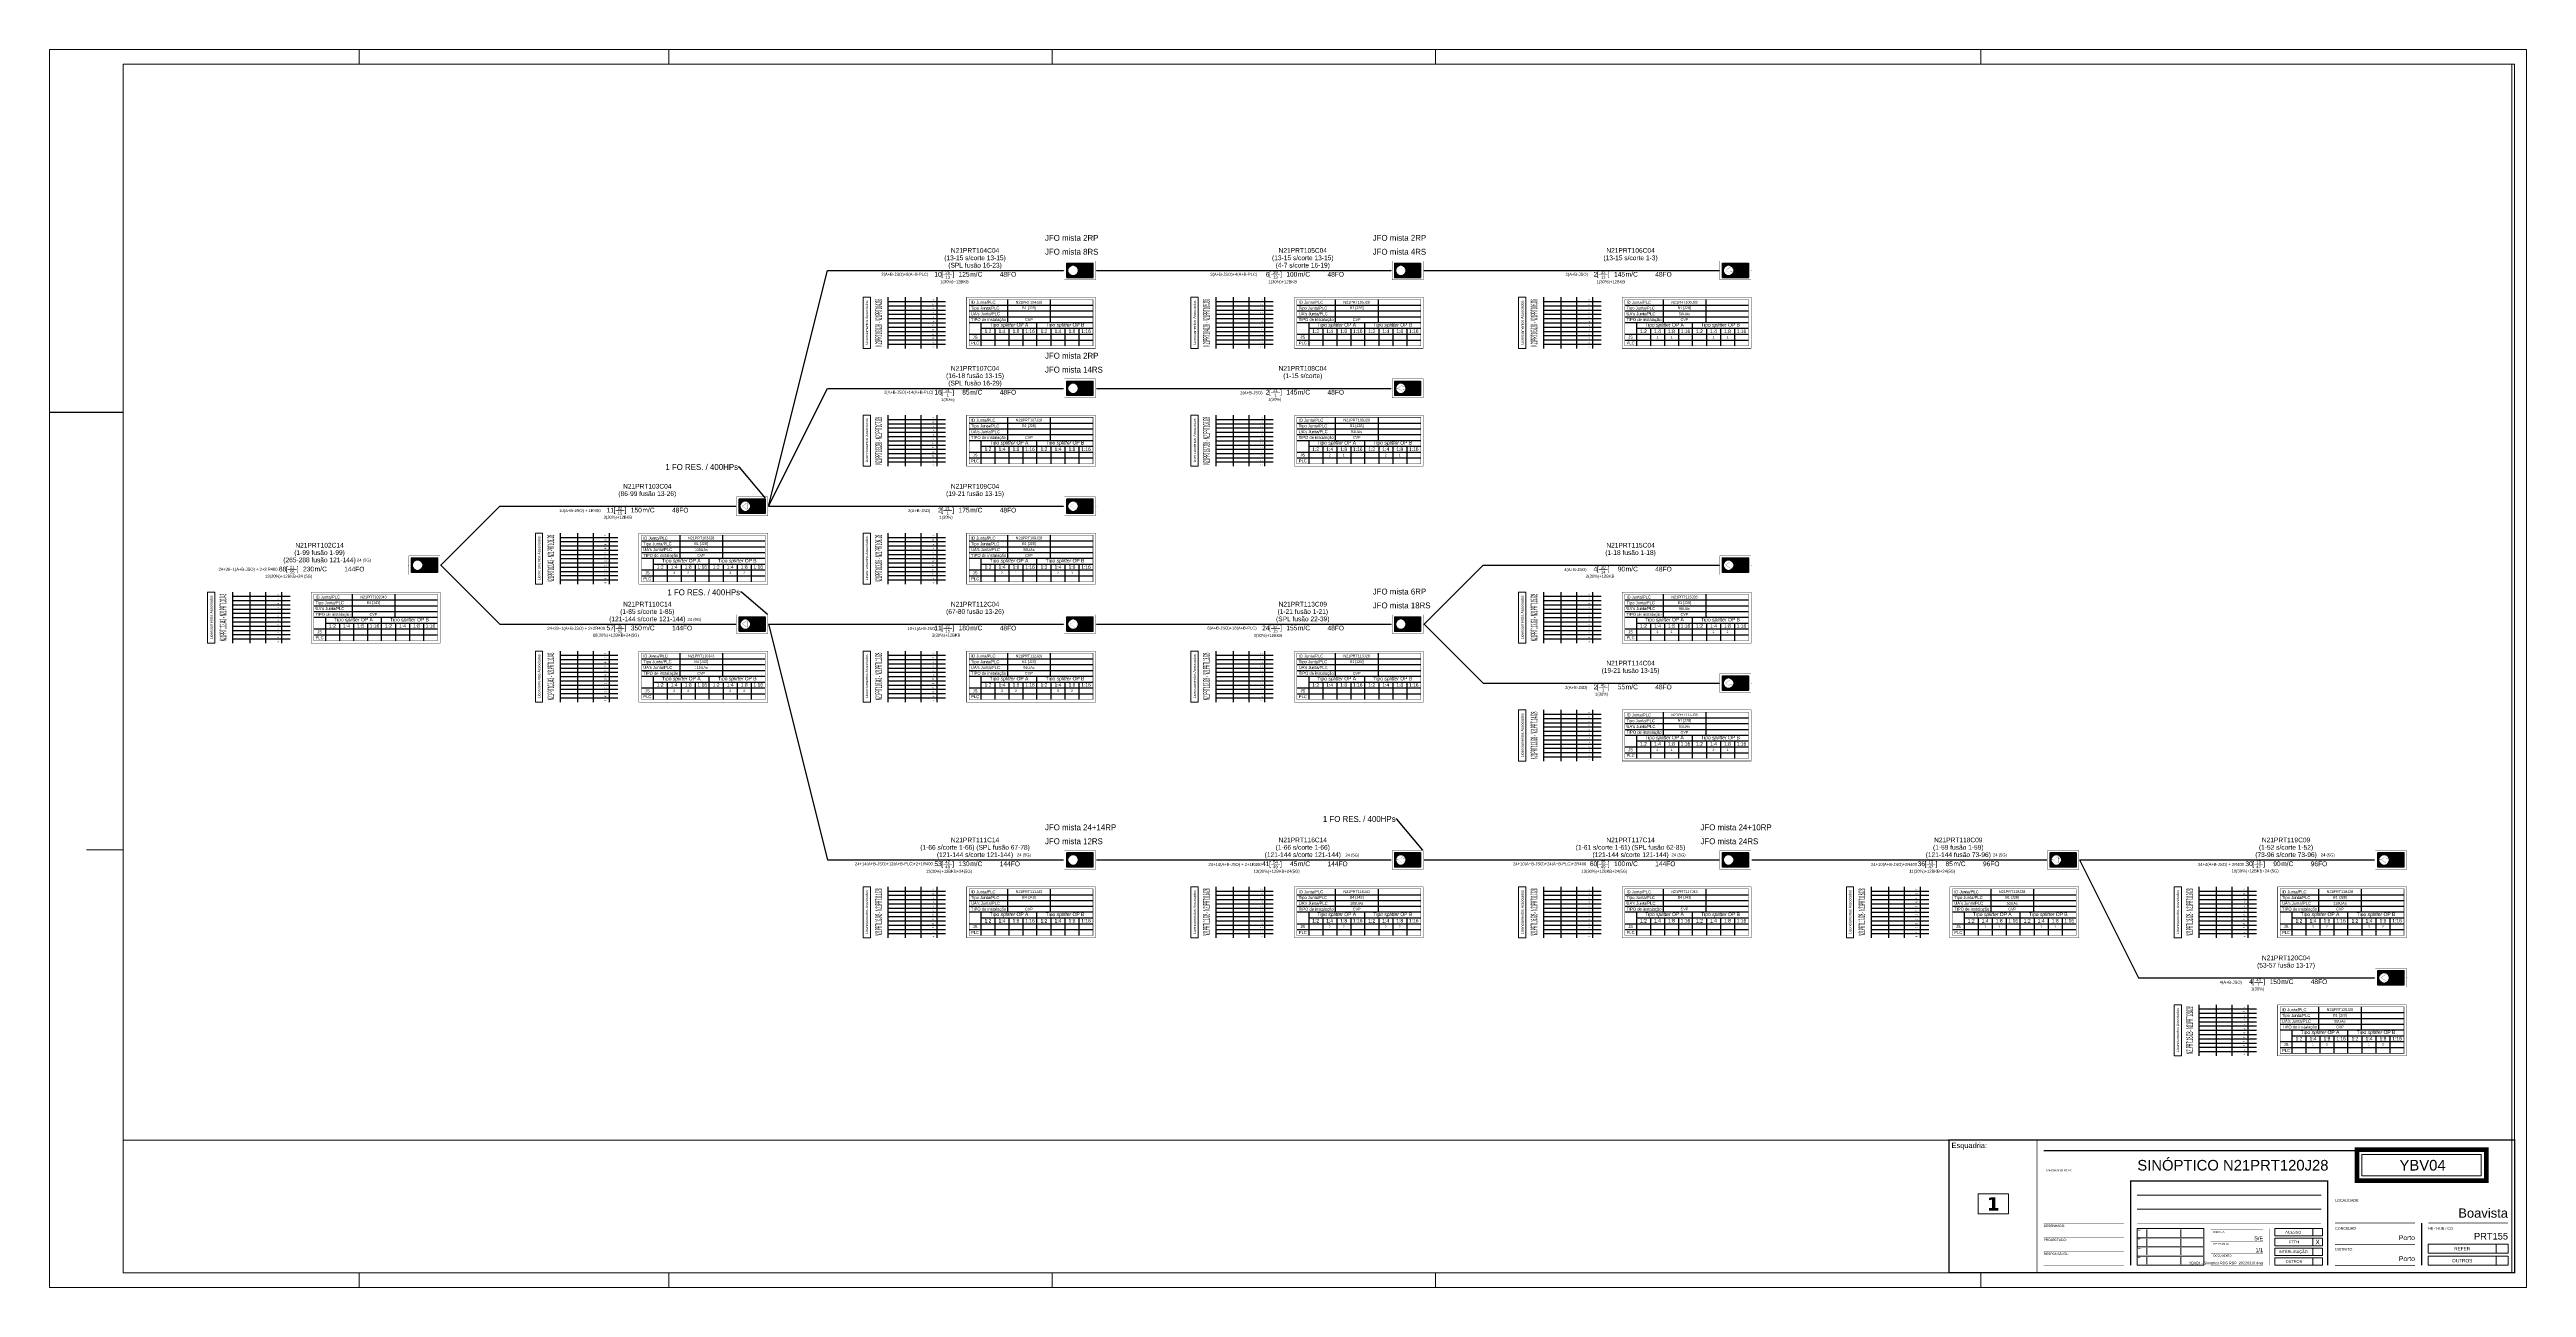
# Paper-space layout 'RP' of a CAD drawing. Header units: metres. Extents: x 2047 to 2887, y 559 to 979.
# The model-space entities are those that its viewports show. They can reach past a viewport. Long polylines and large blocks are cut down to what shows.
import ezdxf
from ezdxf import colors
from ezdxf.entities.mleader import LeaderData, LeaderLine
from ezdxf.enums import TextEntityAlignment as Align
from ezdxf.math import Vec2, Vec3

# ---------------------------------------------------------------- set-up
doc = ezdxf.new("R2010")
doc.units = ezdxf.units.M
doc.header["$MEASUREMENT"] = 0
doc.set_wipeout_variables(frame=1)
doc.linetypes.add('HIDDEN2', pattern=[4.7625, 3.175, -1.5875])
for name, color, linetype in [('3-PROJ_Cabo Aereo NOS', 104, 'HIDDEN2'), ('3-PROJ_FTTH_CABO', 7, 'Continuous'), ('3-PROJ_FTTH_JUNTA', 7, 'Continuous'), ('3-PROJ_FTTH_LICENCIAMENTOS', 7, 'Continuous'), ('Ajusa STCE', 7, 'Continuous')]:
    doc.layers.add(name, color=color, linetype=linetype)
doc.layers.add('9-LAYOUTS', color=7, linetype='Continuous', lineweight=0)
doc.layers.add('LAYOUTS', color=7, linetype='Continuous', lineweight=0)
doc.styles.add('ARIAL', font='')
doc.styles.add('meu', font='')
doc.styles.get('ARIAL').set_extended_font_data('Arial')
doc.styles.get('meu').set_extended_font_data('Verdana')

# ---------------------------------------------------------------- blocks, each defined once
blk = doc.blocks.new('Legenda NOS')
at = {"layer": 'LAYOUTS', "color": 8, "lineweight": 0}
for p, q in [((-144.69, 34.54), (-144.69, 34.54)), ((-76.05, 16.66), (-76.05, 13.88)), ((-76.05, 12.98), (-76.05, 10.2)), ((-6.97, 10.77), (-6.97, 7.36)), ((-76.05, 9.31), (-76.05, 6.53)), ((-76.05, 5.63), (-76.05, 2.85)), ((-6.97, 6.26), (-6.97, 2.85))]:
    blk.add_line(p, q, dxfattribs=at)
at = {"layer": 'LAYOUTS', "color": 8}
for p, q in [((-72.96, 29.26), (-142.19, 29.26)), ((-142.19, 23.98), (-72.96, 23.98)), ((-142.19, 13.2), (-117.46, 13.2)), ((-142.19, 9.75), (-117.46, 9.75)), ((-138.58, 16.27), (-138.58, 13.59)), ((-138.58, 12.82), (-138.58, 10.14)), ((-138.58, 9.37), (-138.58, 6.69)), ((-125.77, 16.27), (-125.77, 13.59)), ((-125.77, 12.82), (-125.77, 10.14)), ((-125.77, 9.37), (-125.77, 6.69)), ((-117.08, 2.85), (-117.08, 16.66)), ((-142.19, 6.3), (-117.46, 6.3)), ((-117.46, 2.85), (-142.19, 2.85)), ((-138.58, 5.92), (-138.58, 3.24)), ((-125.77, 5.92), (-125.77, 3.24))]:
    blk.add_line(p, q, dxfattribs=at)
at = {"layer": 'LAYOUTS', "lineweight": 0}
for p, q in [((-72.41, 12.98), (-90.33, 12.98)), ((-72.41, 5.63), (-90.33, 5.63)), ((-2.5, 6.26), (-24.5, 6.26))]:
    blk.add_line(p, q, dxfattribs=at)
at = {"layer": 'LAYOUTS'}
blk.add_line((0, 0), (0, 2.5), dxfattribs=at)
at = {"layer": 'LAYOUTS', "lineweight": 0, "const_width": 0.5}
blk.add_lwpolyline([(-213.19, 50), (0, 50), (0, 0), (-213.19, 0)], close=True, dxfattribs=at)
at = {"layer": 'LAYOUTS', "lineweight": 0, "const_width": 0.25}
blk.add_lwpolyline([(-180, 50), (-180, 0)], dxfattribs=at)
at = {"layer": 'LAYOUTS', "color": 7, "lineweight": 0, "const_width": 1.5}
blk.add_lwpolyline([(-59.58, 46.52), (-10.59, 46.52), (-10.59, 34.54), (-59.58, 34.54)], close=True, dxfattribs=at)
at = {"layer": 'LAYOUTS', "color": 9, "lineweight": 0}
for points, const_width in [([(-177.5, 46.02), (-59.08, 46.02), (-59.08, 46.02)], 0.5), ([(-177.5, 18.7), (-147.19, 18.7)], 0.147), ([(-67.67, 18.7), (-37.59, 18.7)], 0.25), ([(-32.59, 18.7), (-2.5, 18.7)], 0.25), ([(-177.5, 13.41), (-147.19, 13.41)], 0.147), ([(-114.58, 16.22), (-94.78, 16.22)], 0.124), ([(-114.58, 11.77), (-94.78, 11.77)], 0.124), ([(-67.67, 10.77), (-37.59, 10.77)], 0.25), ([(-32.59, 10.77), (-2.5, 10.77)], 0.25), ([(-177.5, 8.13), (-147.19, 8.13)], 0.147), ([(-177.5, 2.85), (-147.19, 2.85)], 0.147), ([(-114.58, 7.31), (-94.78, 7.31)], 0.124), ([(-114.58, 2.85), (-94.78, 2.85)], 0.124), ([(-67.67, 2.85), (-37.59, 2.85)], 0.25), ([(-32.59, 2.85), (-2.5, 2.85)], 0.25)]:
    blk.add_lwpolyline(points, dxfattribs=dict(at, const_width=const_width))
at = {"layer": 'LAYOUTS', "color": 9, "lineweight": 0, "const_width": 1}
blk.add_lwpolyline([(-59.08, 46.02), (-11.09, 46.02), (-11.09, 35.04), (-59.08, 35.04)], close=True, dxfattribs=at)
at = {"layer": 'LAYOUTS', "lineweight": 0}
blk.add_lwpolyline([(-57.62, 44.55), (-12.58, 44.55), (-12.58, 36.51), (-57.62, 36.51)], close=True, dxfattribs=at)
at = {"layer": 'LAYOUTS', "ltscale": 0.1}
blk.add_lwpolyline([(-190.76, 22.18), (-202.12, 22.18), (-202.12, 29.73), (-190.76, 29.73)], close=True, dxfattribs=at)
at = {"layer": 'LAYOUTS', "color": 7, "const_width": 0.5}
blk.add_lwpolyline([(-144.69, 2.85), (-144.69, 34.54), (-70.46, 34.54), (-70.46, 2.85)], dxfattribs=at)
at = {"layer": 'LAYOUTS', "color": 7, "lineweight": 0}
blk.add_lwpolyline([(-142.19, 18.7, 0.141, 0.141, 0), (-92.28, 18.7, 0.141, 0.141, 0), (-72.96, 18.7, 0, 0, 0)], format="xyseb", dxfattribs=at)
at = {"layer": 'LAYOUTS', "const_width": 0.5}
blk.add_lwpolyline([(-35.09, 18.7), (-35.09, 2.85)], dxfattribs=at)
at = {"layer": 'LAYOUTS', "color": 8}
for points in [[(-142.19, 2.85), (-117.08, 2.85), (-117.08, 16.66), (-142.19, 16.66)], [(-90.33, 16.66), (-72.41, 16.66), (-72.41, 13.88), (-90.33, 13.88)], [(-90.33, 12.98), (-72.41, 12.98), (-72.41, 10.2), (-90.33, 10.2)], [(-32.59, 10.77), (-2.5, 10.77), (-2.5, 7.36), (-32.59, 7.36)], [(-90.33, 9.31), (-72.41, 9.31), (-72.41, 6.53), (-90.33, 6.53)], [(-90.33, 5.63), (-72.41, 5.63), (-72.41, 2.85), (-90.33, 2.85)], [(-32.59, 6.26), (-2.5, 6.26), (-2.5, 2.85), (-32.59, 2.85)]]:
    blk.add_lwpolyline(points, close=True, dxfattribs=at)
at = {"layer": 'LAYOUTS', "color": 7, "lineweight": 0, "const_width": 0.141}
blk.add_lwpolyline([(-92.28, 2.85), (-92.28, 16.66)], dxfattribs=at)
at = {"layer": 'LAYOUTS'}
blk.add_point((-35.09, 13.41), dxfattribs=at)
blk.add_point((-35.09, 13.41), dxfattribs=at)
at = {"layer": 'LAYOUTS', "lineweight": 0, "style": 'ARIAL'}
for s, height, p in [('Esquadria:', 2, (-212.19, 49)), ('ELABORADO POR:', 0.8483, (-177.5, 39.03)), ('LOCALIDADE', 1, (-67.67, 27.76)), ('DESENHADO:', 0.88, (-177.5, 18.11)), ('PROJECTADO:', 0.8802, (-177.5, 12.83)), ('REV.', 0.383, (-141.92, 16.27)), ('REV.', 0.383, (-141.92, 12.82)), ('REV.', 0.383, (-141.92, 9.37)), ('ESCALA', 0.743, (-113.48, 15.73)), ('N.º PLANTA', 0.743, (-113.48, 11.27)), ('CONCELHO', 1, (-67.67, 17.2)), ('HE / HUB / CO', 1, (-32.59, 17.2)), ('RESPONSÁVEL:', 0.8802, (-177.5, 7.55)), ('REV.', 0.383, (-141.92, 5.92)), ('DOCUMENTO', 0.743, (-113.48, 6.81)), ('DISTRITO', 1, (-67.67, 9.27))]:
    blk.add_text(s, height=height, dxfattribs=at).set_placement(p, align=Align.TOP_LEFT)
for s, height, p in [('ACESSO', 1.042, (-83.42, 15.27)), ('FTTH', 1.042, (-83.19, 11.59)), ('REFER', 1.279, (-19.78, 9.07)), ('INTERLIGAÇÃO', 1.0419, (-83.42, 7.92)), ('OUTROS', 1.042, (-83.19, 4.24)), ('OUTROS', 1.279, (-19.78, 4.56))]:
    blk.add_text(s, height=height, dxfattribs=at).set_placement(p, align=Align.MIDDLE_CENTER)
at = {"layer": 'LAYOUTS', "ltscale": 0.1, "insert": (-196.44, 25.96), "char_height": 5, "width": 11.354, "attachment_point": 5, "style": 'meu'}
blk.add_mtext('{\\fVerdana|b1|i0|c0|p34;1}', dxfattribs=at)
at = {"layer": 'LAYOUTS', "lineweight": 0, "style": 'ARIAL'}
blk.add_attdef('PLANTA DE REDE', text='', height=4, dxfattribs=at).set_placement((-142.19, 40.53), align=Align.MIDDLE_LEFT)
for tag, height, p in [('PROJ', 4, (-34.7, 40.53)), ('A', 1.74, (-74.23, 15.27)), ('F', 1.74, (-74.23, 11.59)), ('R', 2.13, (-4.74, 9.07)), ('O1', 1.74, (-74.23, 4.24)), ('I', 1.74, (-74.23, 7.92)), ('O2', 2.13, (-4.74, 4.56))]:
    blk.add_attdef(tag, text='', height=height, dxfattribs=at).set_placement(p, align=Align.MIDDLE_CENTER)
for tag, p in [('OBSERVACOES1', (-142.19, 29.76)), ('OBSERVACOES2', (-142.19, 24.48))]:
    blk.add_attdef(tag, text='', height=1.25, dxfattribs=at).set_placement(p, align=Align.BOTTOM_LEFT)
for tag, height, p in [('DESIGNAÇÃO DO PROJECTO', 1.25, (-72.96, 19.2)), ('LOCALIDADE', 3.5, (-2.5, 19.7)), ('PROJECTADO', 1.5, (-147.19, 8.13)), ('DESENHADO', 1.5, (-147.19, 13.41)), ('V1', 1.04, (-138.89, 13.2)), ('V2', 1.04, (-138.89, 9.75)), ('Responsável1', 1.04, (-127.3, 13.2)), ('Responsável2', 1.04, (-127.3, 9.75)), ('XX-XX-X1', 1.04, (-117.46, 13.2)), ('XX-XX-X2', 1.04, (-117.46, 9.75)), ('1:1000', 1.49, (-94.78, 11.77)), ('CONCELHO', 1.8, (-37.59, 11.77)), ('NOME_CO', 2.5, (-2.5, 11.77)), ('RESPONSAVEL', 1.5, (-147.19, 2.85)), ('V3', 1.04, (-138.89, 6.3)), ('V4', 1.04, (-138.89, 2.85)), ('Responsável3', 1.04, (-127.3, 6.3)), ('Responsável4', 1.04, (-127.3, 2.85)), ('XX-XX-X3', 1.04, (-117.46, 6.3)), ('XX-XX-X4', 1.04, (-117.46, 2.85)), ('PLANTA', 1.49, (-94.78, 7.31)), ('DISTRITO', 1.8, (-37.59, 3.85))]:
    blk.add_attdef(tag, text='', height=height, dxfattribs=at).set_placement(p, align=Align.BOTTOM_RIGHT)
at = {"layer": 'LAYOUTS', "style": 'ARIAL'}
blk.add_attdef('XXXXXXXXXXXXX', text='', height=1, dxfattribs=at).set_placement((-94.78, 2.85), align=Align.BOTTOM_RIGHT)
blk = doc.blocks.new('draft_A1H_comp_A3_alt')
blk.add_lwpolyline([(0, 297), (25, 297)])
at = {"layer": '9-LAYOUTS'}
for p, q in [((25, 420), (0, 420)), ((12.5, 148.5), (25, 148.5)), ((0, 0), (25, 0)), ((840, 0), (0, 0))]:
    blk.add_line(p, q, dxfattribs=at)
for points in [[(0, 420), (840, 420), (840, 0), (0, 0)], [(25, 415), (835, 415), (835, 5), (25, 5)]]:
    blk.add_lwpolyline(points, close=True, dxfattribs=at)
for points in [[(105, 415), (105, 420)], [(210, 415), (210, 420)], [(340, 415), (340, 420)], [(470, 415), (470, 420)], [(655, 415), (655, 420)], [(105, 0), (105, 5)], [(210, 0), (210, 5)], [(340, 0), (340, 5)], [(470, 0), (470, 5)], [(655, 0), (655, 5)]]:
    blk.add_lwpolyline(points, dxfattribs=at)
blk = doc.blocks.new('Troço Sinoptico')
at = {"color": 7, "lineweight": 0, "style": 'ARIAL'}
for tag, p in [('D1', (-16.57, -9.75)), ('D2', (-16.57, -11.26)), ('T1', (-10.78, -9.77)), ('E1', (-1.22, -9.77))]:
    blk.add_attdef(tag, text='', height=0.631, dxfattribs=at).set_placement(p, align=Align.MIDDLE_CENTER)
blk.add_attdef('XXX1', text='', height=0.631, dxfattribs=at).set_placement((-4.58, -9.81), align=Align.MIDDLE_RIGHT)
at = {"color": 7}
blk.add_wipeout([(-27.96, -26.44), (-27.96, -9.12), (0, -9.12), (0, -26.43)], dxfattribs=at)
at = {"color": 7, "lineweight": 0}
blk.add_lwpolyline([(-27.96, -26.44), (-25.49, -26.44), (-25.49, -9.12), (-27.96, -9.12)], close=True, dxfattribs=at)
at = {"color": 7}
for points in [[(-19.54, -9.12), (-19.54, -26.44)], [(-19.54, -10.56), (0, -10.56)], [(-19.54, -12), (0, -12)], [(-19.54, -13.44), (0, -13.44)], [(-19.54, -14.89), (0, -14.89)], [(-19.54, -16.33), (0, -16.33)], [(-13.66, -9.12), (-13.66, -17.78)], [(-8.33, -9.12), (-8.33, -17.78)], [(-2.94, -9.12), (-2.94, -17.77)], [(-19.54, -17.77), (0, -17.77)], [(-19.54, -19.23), (0, -19.23)], [(-19.54, -20.67), (0, -20.67)], [(-19.54, -22.11), (0, -22.11)], [(-19.54, -23.55), (0, -23.55)], [(-19.54, -24.99), (0, -24.99)], [(-13.66, -17.78), (-13.66, -26.44)], [(-8.33, -17.78), (-8.33, -26.44)], [(-2.94, -17.78), (-2.94, -26.43)]]:
    blk.add_lwpolyline(points, dxfattribs=at)
at = {"color": 7, "lineweight": 0, "true_color": 0xffffff, "insert": (-26.69, -17.69), "char_height": 0.865, "width": 17.7947, "attachment_point": 5, "rotation": 90, "style": 'ARIAL'}
blk.add_mtext('Licenciamentos Associados', dxfattribs=at)
at = {"color": 7, "lineweight": 0, "char_height": 0.355, "width": 6.2282, "attachment_point": 2, "style": 'ARIAL'}
for insert in [(-4.1, -11.28), (-4.09, -14.1), (-4.09, -9.77), (-4.09, -12.78), (-4.09, -15.66), (-4.1, -18.43), (-4.1, -19.94), (-4.1, -21.44), (-4.1, -22.77), (-4.09, -17.1), (-4.09, -24.32), (-4.09, -25.77)]:
    blk.add_mtext('Km', dxfattribs=dict(at, insert=insert))
at = {"color": 7, "lineweight": 0, "style": 'ARIAL', "width": 0.580821}
blk.add_attdef('ORIGEM-DESTINO', text='', height=2.25, rotation=90, dxfattribs=at).set_placement((-21.59, -25.83), (-21.59, -9.68), align=Align.FIT)
at = {"color": 7, "lineweight": 0, "style": 'ARIAL'}
for tag, p in [('D3', (-16.57, -12.76)), ('D4', (-16.57, -14.09)), ('D5', (-16.57, -15.64)), ('D6', (-16.57, -17.08)), ('T2', (-10.78, -11.28)), ('T3', (-10.78, -12.77)), ('T4', (-10.78, -14.1)), ('T5', (-10.78, -15.65)), ('T6', (-10.78, -17.09)), ('E2', (-1.22, -11.3)), ('E3', (-1.22, -12.78)), ('E4', (-1.22, -14.1)), ('E5', (-1.22, -15.65)), ('E6', (-1.22, -17.09)), ('D10', (-16.57, -22.75)), ('D11', (-16.57, -24.3)), ('D7', (-16.57, -18.42)), ('D8', (-16.57, -19.93)), ('D9', (-16.57, -21.42)), ('T10', (-10.78, -22.77)), ('T11', (-10.79, -24.31)), ('T7', (-10.78, -18.43)), ('T8', (-10.79, -19.94)), ('T9', (-10.79, -21.44)), ('E10', (-1.22, -22.77)), ('E11', (-1.22, -24.31)), ('E7', (-1.22, -18.43)), ('E8', (-1.22, -19.97)), ('E9', (-1.22, -21.45)), ('D12', (-16.57, -25.74)), ('T12', (-10.79, -25.76)), ('E12', (-1.22, -25.76))]:
    blk.add_attdef(tag, text='', height=0.631, dxfattribs=at).set_placement(p, align=Align.MIDDLE_CENTER)
for tag, p in [('XXX2', (-4.59, -11.32)), ('XXX3', (-4.58, -12.81)), ('XXX4', (-4.59, -14.14)), ('XXX5', (-4.58, -15.69)), ('XXX10', (-4.59, -22.81)), ('XXX11', (-4.58, -24.35)), ('XXX7', (-4.59, -18.47)), ('XXX8', (-4.59, -19.98)), ('XXX9', (-4.59, -21.48)), ('XXX6', (-4.58, -17.13)), ('XXX12', (-4.58, -25.8))]:
    blk.add_attdef(tag, text='', height=0.631, dxfattribs=at).set_placement(p, align=Align.MIDDLE_RIGHT)
at = {"color": 7, "lineweight": 0, "style": 'ARIAL', "flags": 1}
blk.add_attdef('ID', text='', height=0.631, dxfattribs=at).set_placement((-13.98, -27.67), align=Align.MIDDLE_CENTER)
at = {"layer": 'Defpoints', "flags": 1}
for tag, p in [('TROCO', (-28.25, -8.29)), ('GAMA', (-13.98, -8.55))]:
    blk.add_attdef(tag, p, '', height=2.16, dxfattribs=at)
blk = doc.blocks.new('*U6')
blk.add_hatch(color=31).paths.add_polyline_path([(9.97, -2.44), (1.18, -2.44), (1.18, 2.44), (9.97, 2.44)])
at = {"color": 7}
for points, const_width in [([(0.29, 0), (0, 0)], 0.0743), ([(11.15, 0), (10.86, 0)], 0.0743), ([(-40.78, -1.52), (-37.77, -1.52)], 0.15)]:
    blk.add_lwpolyline(points, dxfattribs=dict(at, const_width=const_width))
for points, const_width in [([(10.86, -3.21), (0.29, -3.21), (0.29, 3.21), (10.86, 3.21)], 0.0929), ([(10.17, -2.63), (0.99, -2.63), (0.99, 2.63), (10.17, 2.63)], 0.0465)]:
    blk.add_lwpolyline(points, close=True, dxfattribs=dict(at, const_width=const_width))
at = {"color": 31}
blk.add_lwpolyline([(9.97, -2.44), (1.18, -2.44), (1.18, 2.44), (9.97, 2.44)], close=True, dxfattribs=at)
at = {"color": 7, "ltscale": 0.001}
blk.add_lwpolyline([(10.86, -9.12, 0.12, 0.12, 0), (10.86, -9.12, 0.12, 0.12, 0), (-32.84, -9.12, 0.12, 0.12, 0), (-32.84, -26.43, 0.12, 0.12, 0), (10.86, -26.43, 0.12, 0.12, 0), (10.86, -26.43, 0.12, 0.12, 0), (10.86, -9.12, 0, 0, 0)], format="xyseb", dxfattribs=at)
at = {"color": 7, "ltscale": 0.001, "const_width": 0.12}
blk.add_lwpolyline([(10, -25.61), (10, -25.61), (-31.98, -25.61), (-31.98, -9.84), (10, -9.84), (10, -9.84)], close=True, dxfattribs=at)
at = {"color": 7}
for points in [[(-31.98, -11.79), (10, -11.79)], [(-31.98, -13.74), (10, -13.74)], [(-31.98, -15.69), (10, -15.69)], [(-18.98, -9.84), (-18.98, -17.65)], [(-4.49, -9.84), (-4.49, -17.65)], [(-31.98, -17.65), (10, -17.65)], [(-31.98, -21.63), (10, -21.63)], [(-31.98, -23.62), (10, -23.62)], [(-31.98, -23.62), (-13.57, -23.62), (10, -23.62)], [(-28, -17.65), (-28, -25.61)], [(-28, -19.64), (10, -19.64)], [(-23.25, -19.64), (-23.25, -25.61)], [(-18.5, -19.64), (-18.5, -25.61)], [(-13.75, -19.64), (-13.75, -25.61)], [(-9, -25.61), (-9, -17.65)], [(-4.25, -19.64), (-4.25, -25.61)], [(0.5, -19.64), (0.5, -25.61)], [(5.25, -19.64), (5.25, -25.61)]]:
    blk.add_lwpolyline(points, dxfattribs=at)
at = {"color": 7, "style": 'ARIAL'}
blk.add_text('[     ]  ', height=1.6, dxfattribs=at).set_placement((-35.85, -0.5), align=Align.TOP_RIGHT)
for s, p in [('Tipo Junta/PLC', (-31.38, -12.76)), ('TIPO de instalação', (-31.38, -16.67)), ("UA's Junta/PLC", (-31.38, -14.71)), ('ID Junta/PLC', (-31.38, -10.81))]:
    blk.add_text(s, height=1, dxfattribs=at).set_placement(p, align=Align.MIDDLE_LEFT)
for s, p in [('PLC', (-29.99, -24.61)), ('JS', (-29.99, -22.62))]:
    blk.add_text(s, height=1, dxfattribs=at).set_placement(p, align=Align.MIDDLE_CENTER)
at = {"insert": (-31.65, -0.5), "char_height": 1.6, "width": 2.8224, "attachment_point": 1, "style": 'ARIAL'}
blk.add_mtext('m/', dxfattribs=at)
at = {"color": 7, "ltscale": 0.001, "char_height": 1.2, "attachment_point": 5, "style": 'ARIAL'}
for s, insert, width in [('{\\C114;1:2}', (-25.63, -20.63), 4.1115), ('{\\C114;Tipo \\fArial|b0|i1|c0|p34;splitter\\fArial|b0|i0|c0|p34; OP A}', (-18.5, -18.64), 14.6912), ('{\\C114;1:4}', (-20.88, -20.63), 4.1115), ('{\\C114;1:8}', (-16.13, -20.63), 4.1115), ('{\\C114;1:16}', (-11.38, -20.63), 4.1115), ('{\\C10;1:2}', (-6.63, -20.63), 4.1115), ('{\\C10;Tipo \\fArial|b0|i1|c0|p34;splitter\\fArial|b0|i0|c0|p34; OP B}', (0.5, -18.64), 14.6912), ('{\\C10;1:4}', (-1.88, -20.63), 4.1115), ('{\\C10;1:8}', (2.87, -20.63), 4.1115), ('{\\C10;1:16}', (7.62, -20.63), 4.1115)]:
    blk.add_mtext(s, dxfattribs=dict(at, insert=insert, width=width))
at = {"color": 7, "style": 'ARIAL'}
for tag, p in [('ID_CABO2', (-30, 3)), ('ID_CABO3', (-30, 0.5)), ('ID_CABO', (-30, 5.5))]:
    blk.add_attdef(tag, text='', height=1.6, dxfattribs=at).set_placement(p, align=Align.BOTTOM_CENTER)
at = {"color": 7, "lineweight": 0, "style": 'ARIAL'}
blk.add_attdef('FO_ACTIVAS', text='', height=1.6, dxfattribs=at).set_placement((-41.3, -0.5), align=Align.TOP_RIGHT)
for tag, height, p in [('FO_RESERVA', 1, (-39.28, -2.32)), ('FO_MORTAS', 1, (-39.28, -0.72)), ('INSTALACAO', 0.9, (-11.73, -16.67)), ('TIPO_JUNTA', 0.9, (-11.73, -12.68)), ('JUNTA', 0.9, (-11.73, -10.77)), ('NPOL_CVP', 0.9, (2.75, -16.66))]:
    blk.add_attdef(tag, text='', height=height, dxfattribs=at).set_placement(p, align=Align.MIDDLE_CENTER)
at = {"color": 7, "style": 'ARIAL'}
blk.add_attdef('METROS', text='', height=1.6, dxfattribs=at).set_placement((-31.85, -0.5), align=Align.TOP_RIGHT)
for tag, p in [('TIPO_INSTALACAO', (-29.13, -0.5)), ('CAPACIDADE', (-21.62, -0.52))]:
    blk.add_attdef(tag, text='', height=1.6, dxfattribs=at).set_placement(p, align=Align.TOP_LEFT)
at = {"color": 7, "lineweight": 0, "style": 'ARIAL'}
blk.add_attdef('MORADA', text='', height=0.75, dxfattribs=at).set_placement((10.86, -7.21), align=Align.MIDDLE_RIGHT)
at = {"color": 4, "lineweight": 0, "style": 'ARIAL'}
blk.add_attdef('FO_RDP', text='', height=0.8, dxfattribs=at).set_placement((12.06, -2.81), align=Align.MIDDLE_LEFT)
at = {"color": 5, "lineweight": 0, "style": 'ARIAL'}
blk.add_attdef('FO_RTR+BKB', text='', height=0.8, dxfattribs=at).set_placement((12.07, -1.2), align=Align.MIDDLE_LEFT)
at = {"color": 1, "lineweight": 0, "style": 'ARIAL'}
blk.add_attdef('FO_RDS', text='', height=0.8, dxfattribs=at).set_placement((12.09, -4.35), align=Align.MIDDLE_LEFT)
at = {"color": 114, "style": 'ARIAL'}
for tag, p in [('(P)1:2_A', (-25.63, -24.61)), ('(J)1:2_A', (-25.63, -22.62)), ('(P)1:4_A', (-20.88, -24.61)), ('(J)1:4_A', (-20.88, -22.62)), ('(P)1:8_A', (-16.13, -24.61)), ('(J)1:8_A', (-16.13, -22.62)), ('(P)1:16_A', (-11.38, -24.61)), ('(J)1:16_A', (-11.38, -22.62))]:
    blk.add_attdef(tag, text='', height=0.8, dxfattribs=at).set_placement(p, align=Align.MIDDLE_CENTER)
at = {"color": 10, "style": 'ARIAL'}
for tag, p in [('(P)1:2_B', (-6.63, -24.61)), ('(J)1:2_B', (-6.63, -22.62)), ('(P)1:4_B', (-1.88, -24.61)), ('(J)1:4_B', (-1.88, -22.62)), ('(P)1:8_B', (2.87, -24.61)), ('(J)1:8_B', (2.87, -22.62)), ('(P)1:16_B', (7.62, -24.61)), ('(J)1:16_B', (7.62, -22.62))]:
    blk.add_attdef(tag, text='', height=0.8, dxfattribs=at).set_placement(p, align=Align.MIDDLE_CENTER)
at = {"color": 7, "lineweight": 0}
blk.add_wipeout([(3.7, -1.95), (3.43, -1.99), (3.09, -2), (2.79, -1.95), (2.57, -1.88), (2.34, -1.78), (2.03, -1.59), (1.77, -1.34), (1.58, -1.1), (1.47, -0.92), (1.35, -0.61), (1.28, -0.33), (1.25, 0), (1.3, 0.42), (1.38, 0.7), (1.51, 0.98), (1.63, 1.17), (1.83, 1.4), (1.98, 1.55), (2.18, 1.69), (2.4, 1.81), (2.69, 1.92), (2.92, 1.97), (3.27, 2), (3.51, 1.99), (3.73, 1.94), (3.98, 1.87), (4.15, 1.79), (4.31, 1.7), (4.51, 1.56), (4.66, 1.42), (4.79, 1.28), (4.96, 1.05), (5.05, 0.88), (5.15, 0.64), (5.21, 0.41), (5.25, 0.11), (5.23, -0.32), (5.19, -0.52), (5.11, -0.74), (4.96, -1.04), (4.78, -1.3), (4.57, -1.51), (4.25, -1.74), (3.96, -1.87)], dxfattribs=at)
at = {"color": 7, "lineweight": 40}
blk.add_circle((3.25, 0), 2, dxfattribs=at)
at = {"color": 7, "lineweight": 0}
blk.add_circle((3.25, 0), 1.75, dxfattribs=at)
blk.add_circle((3.25, 0), 1.75, dxfattribs=at)
at = {"color": 7, "style": 'ARIAL'}
blk.add_text('J', height=1.5, dxfattribs=at).set_placement((7.61, 0), align=Align.MIDDLE_CENTER)
at = {"color": 4, "lineweight": 0, "style": 'ARIAL'}
blk.add_attdef('ALOCAÇÃO_RDP', text='', height=0.8, dxfattribs=at).set_placement((-0.91, -2.81), align=Align.MIDDLE_RIGHT)
at = {"color": 1, "lineweight": 0, "style": 'ARIAL'}
blk.add_attdef('ALOCAÇÃO_RDS', text='', height=0.8, dxfattribs=at).set_placement((-0.89, -4.35), align=Align.MIDDLE_RIGHT)
blk = doc.blocks.new('*U7')
blk.add_hatch(color=31).paths.add_polyline_path([(9.97, -2.44), (1.18, -2.44), (1.18, 2.44), (9.97, 2.44)])
at = {"color": 7}
for points, const_width in [([(0.29, 0), (0, 0)], 0.0743), ([(11.15, 0), (10.86, 0)], 0.0743), ([(-40.78, -1.52), (-37.77, -1.52)], 0.15)]:
    blk.add_lwpolyline(points, dxfattribs=dict(at, const_width=const_width))
for points, const_width in [([(10.86, -3.21), (0.29, -3.21), (0.29, 3.21), (10.86, 3.21)], 0.0929), ([(10.17, -2.63), (0.99, -2.63), (0.99, 2.63), (10.17, 2.63)], 0.0465)]:
    blk.add_lwpolyline(points, close=True, dxfattribs=dict(at, const_width=const_width))
at = {"color": 31}
blk.add_lwpolyline([(9.97, -2.44), (1.18, -2.44), (1.18, 2.44), (9.97, 2.44)], close=True, dxfattribs=at)
at = {"color": 7, "ltscale": 0.001}
blk.add_lwpolyline([(10.86, -9.12, 0.12, 0.12, 0), (10.86, -9.12, 0.12, 0.12, 0), (-32.84, -9.12, 0.12, 0.12, 0), (-32.84, -26.43, 0.12, 0.12, 0), (10.86, -26.43, 0.12, 0.12, 0), (10.86, -26.43, 0.12, 0.12, 0), (10.86, -9.12, 0, 0, 0)], format="xyseb", dxfattribs=at)
at = {"color": 7, "ltscale": 0.001, "const_width": 0.12}
blk.add_lwpolyline([(10, -25.61), (10, -25.61), (-31.98, -25.61), (-31.98, -9.84), (10, -9.84), (10, -9.84)], close=True, dxfattribs=at)
at = {"color": 7}
for points in [[(-31.98, -11.79), (10, -11.79)], [(-31.98, -13.74), (10, -13.74)], [(-31.98, -15.69), (10, -15.69)], [(-18.98, -9.84), (-18.98, -17.65)], [(-4.49, -9.84), (-4.49, -17.65)], [(-31.98, -17.65), (10, -17.65)], [(-31.98, -21.63), (10, -21.63)], [(-31.98, -23.62), (10, -23.62)], [(-31.98, -23.62), (-13.57, -23.62), (10, -23.62)], [(-28, -17.65), (-28, -25.61)], [(-28, -19.64), (10, -19.64)], [(-23.25, -19.64), (-23.25, -25.61)], [(-18.5, -19.64), (-18.5, -25.61)], [(-13.75, -19.64), (-13.75, -25.61)], [(-9, -25.61), (-9, -17.65)], [(-4.25, -19.64), (-4.25, -25.61)], [(0.5, -19.64), (0.5, -25.61)], [(5.25, -19.64), (5.25, -25.61)]]:
    blk.add_lwpolyline(points, dxfattribs=at)
at = {"color": 7, "style": 'ARIAL'}
blk.add_text('[     ]  ', height=1.6, dxfattribs=at).set_placement((-35.85, -0.5), align=Align.TOP_RIGHT)
for s, p in [('Tipo Junta/PLC', (-31.38, -12.76)), ('TIPO de instalação', (-31.38, -16.67)), ("UA's Junta/PLC", (-31.38, -14.71)), ('ID Junta/PLC', (-31.38, -10.81))]:
    blk.add_text(s, height=1, dxfattribs=at).set_placement(p, align=Align.MIDDLE_LEFT)
for s, p in [('PLC', (-29.99, -24.61)), ('JS', (-29.99, -22.62))]:
    blk.add_text(s, height=1, dxfattribs=at).set_placement(p, align=Align.MIDDLE_CENTER)
at = {"insert": (-31.65, -0.5), "char_height": 1.6, "width": 2.8224, "attachment_point": 1, "style": 'ARIAL'}
blk.add_mtext('m/', dxfattribs=at)
at = {"color": 7, "ltscale": 0.001, "char_height": 1.2, "attachment_point": 5, "style": 'ARIAL'}
for s, insert, width in [('{\\C114;1:2}', (-25.63, -20.63), 4.1115), ('{\\C114;Tipo \\fArial|b0|i1|c0|p34;splitter\\fArial|b0|i0|c0|p34; OP A}', (-18.5, -18.64), 14.6912), ('{\\C114;1:4}', (-20.88, -20.63), 4.1115), ('{\\C114;1:8}', (-16.13, -20.63), 4.1115), ('{\\C114;1:16}', (-11.38, -20.63), 4.1115), ('{\\C10;1:2}', (-6.63, -20.63), 4.1115), ('{\\C10;Tipo \\fArial|b0|i1|c0|p34;splitter\\fArial|b0|i0|c0|p34; OP B}', (0.5, -18.64), 14.6912), ('{\\C10;1:4}', (-1.88, -20.63), 4.1115), ('{\\C10;1:8}', (2.87, -20.63), 4.1115), ('{\\C10;1:16}', (7.62, -20.63), 4.1115)]:
    blk.add_mtext(s, dxfattribs=dict(at, insert=insert, width=width))
at = {"color": 7, "style": 'ARIAL'}
for tag, p in [('ID_CABO2', (-30, 3)), ('ID_CABO3', (-30, 0.5)), ('ID_CABO', (-30, 5.5))]:
    blk.add_attdef(tag, text='', height=1.6, dxfattribs=at).set_placement(p, align=Align.BOTTOM_CENTER)
at = {"color": 7, "lineweight": 0, "style": 'ARIAL'}
blk.add_attdef('FO_ACTIVAS', text='', height=1.6, dxfattribs=at).set_placement((-41.3, -0.5), align=Align.TOP_RIGHT)
for tag, height, p in [('FO_RESERVA', 1, (-39.28, -2.32)), ('FO_MORTAS', 1, (-39.28, -0.72)), ('INSTALACAO', 0.9, (-11.73, -16.67)), ('TIPO_JUNTA', 0.9, (-11.73, -12.68)), ('UA_JUNTA', 0.9, (-11.73, -14.74)), ('JUNTA', 0.9, (-11.73, -10.77)), ('NPOL_CVP', 0.9, (2.75, -16.66))]:
    blk.add_attdef(tag, text='', height=height, dxfattribs=at).set_placement(p, align=Align.MIDDLE_CENTER)
at = {"color": 7, "style": 'ARIAL'}
blk.add_attdef('METROS', text='', height=1.6, dxfattribs=at).set_placement((-31.85, -0.5), align=Align.TOP_RIGHT)
for tag, p in [('TIPO_INSTALACAO', (-29.13, -0.5)), ('CAPACIDADE', (-21.62, -0.52))]:
    blk.add_attdef(tag, text='', height=1.6, dxfattribs=at).set_placement(p, align=Align.TOP_LEFT)
at = {"color": 7, "lineweight": 0, "style": 'ARIAL'}
blk.add_attdef('MORADA', text='', height=0.75, dxfattribs=at).set_placement((10.86, -7.21), align=Align.MIDDLE_RIGHT)
at = {"color": 4, "lineweight": 0, "style": 'ARIAL'}
blk.add_attdef('FO_RDP', text='', height=0.8, dxfattribs=at).set_placement((12.06, -2.81), align=Align.MIDDLE_LEFT)
at = {"color": 5, "lineweight": 0, "style": 'ARIAL'}
blk.add_attdef('FO_RTR+BKB', text='', height=0.8, dxfattribs=at).set_placement((12.07, -1.2), align=Align.MIDDLE_LEFT)
at = {"color": 1, "lineweight": 0, "style": 'ARIAL'}
blk.add_attdef('FO_RDS', text='', height=0.8, dxfattribs=at).set_placement((12.09, -4.35), align=Align.MIDDLE_LEFT)
at = {"color": 114, "style": 'ARIAL'}
for tag, p in [('(P)1:2_A', (-25.63, -24.61)), ('(J)1:2_A', (-25.63, -22.62)), ('(P)1:4_A', (-20.88, -24.61)), ('(J)1:4_A', (-20.88, -22.62)), ('(P)1:8_A', (-16.13, -24.61)), ('(J)1:8_A', (-16.13, -22.62)), ('(P)1:16_A', (-11.38, -24.61)), ('(J)1:16_A', (-11.38, -22.62))]:
    blk.add_attdef(tag, text='', height=0.8, dxfattribs=at).set_placement(p, align=Align.MIDDLE_CENTER)
at = {"color": 10, "style": 'ARIAL'}
for tag, p in [('(P)1:2_B', (-6.63, -24.61)), ('(J)1:2_B', (-6.63, -22.62)), ('(P)1:4_B', (-1.88, -24.61)), ('(J)1:4_B', (-1.88, -22.62)), ('(P)1:8_B', (2.87, -24.61)), ('(J)1:8_B', (2.87, -22.62)), ('(P)1:16_B', (7.62, -24.61)), ('(J)1:16_B', (7.62, -22.62))]:
    blk.add_attdef(tag, text='', height=0.8, dxfattribs=at).set_placement(p, align=Align.MIDDLE_CENTER)
at = {"color": 7, "lineweight": 0}
blk.add_wipeout([(3.7, -1.95), (3.43, -1.99), (3.09, -2), (2.79, -1.95), (2.57, -1.88), (2.34, -1.78), (2.03, -1.59), (1.77, -1.34), (1.58, -1.1), (1.47, -0.92), (1.35, -0.61), (1.28, -0.33), (1.25, 0), (1.3, 0.42), (1.38, 0.7), (1.51, 0.98), (1.63, 1.17), (1.83, 1.4), (1.98, 1.55), (2.18, 1.69), (2.4, 1.81), (2.69, 1.92), (2.92, 1.97), (3.27, 2), (3.51, 1.99), (3.73, 1.94), (3.98, 1.87), (4.15, 1.79), (4.31, 1.7), (4.51, 1.56), (4.66, 1.42), (4.79, 1.28), (4.96, 1.05), (5.05, 0.88), (5.15, 0.64), (5.21, 0.41), (5.25, 0.11), (5.23, -0.32), (5.19, -0.52), (5.11, -0.74), (4.96, -1.04), (4.78, -1.3), (4.57, -1.51), (4.25, -1.74), (3.96, -1.87)], dxfattribs=at)
at = {"color": 7, "const_width": 0.0465}
for points in [[(1.63, 0.06), (2.2, 0.06)], [(3.87, 0.62), (4.5, 0.62)], [(3.87, -0.49), (4.5, -0.49)]]:
    blk.add_lwpolyline(points, dxfattribs=at)
blk.add_lwpolyline([(2.2, 0.06), (3.87, -1.05), (3.87, 1.18)], close=True, dxfattribs=at)
at = {"color": 7, "lineweight": 40}
blk.add_circle((3.25, 0), 2, dxfattribs=at)
at = {"color": 7, "lineweight": 0}
blk.add_circle((3.25, 0), 1.75, dxfattribs=at)
blk.add_circle((3.25, 0), 1.75, dxfattribs=at)
at = {"color": 7, "style": 'ARIAL'}
blk.add_text('JS', height=1.5, dxfattribs=at).set_placement((7.67, 0), align=Align.MIDDLE_CENTER)
at = {"color": 4, "lineweight": 0, "style": 'ARIAL'}
blk.add_attdef('ALOCAÇÃO_RDP', text='', height=0.8, dxfattribs=at).set_placement((-0.91, -2.81), align=Align.MIDDLE_RIGHT)
at = {"color": 1, "lineweight": 0, "style": 'ARIAL'}
blk.add_attdef('ALOCAÇÃO_RDS', text='', height=0.8, dxfattribs=at).set_placement((-0.89, -4.35), align=Align.MIDDLE_RIGHT)
blk = doc.blocks.new('*U36')
blk.add_hatch(color=31).paths.add_polyline_path([(9.97, -2.44), (1.18, -2.44), (1.18, 2.44), (9.97, 2.44)])
at = {"color": 7}
for points, const_width in [([(0.29, 0), (0, 0)], 0.0743), ([(11.15, 0), (10.86, 0)], 0.0743), ([(-40.78, -1.52), (-37.77, -1.52)], 0.15)]:
    blk.add_lwpolyline(points, dxfattribs=dict(at, const_width=const_width))
for points, const_width in [([(10.86, -3.21), (0.29, -3.21), (0.29, 3.21), (10.86, 3.21)], 0.0929), ([(10.17, -2.63), (0.99, -2.63), (0.99, 2.63), (10.17, 2.63)], 0.0465)]:
    blk.add_lwpolyline(points, close=True, dxfattribs=dict(at, const_width=const_width))
at = {"color": 31}
blk.add_lwpolyline([(9.97, -2.44), (1.18, -2.44), (1.18, 2.44), (9.97, 2.44)], close=True, dxfattribs=at)
at = {"color": 7, "ltscale": 0.001}
blk.add_lwpolyline([(10.86, -9.12, 0.12, 0.12, 0), (10.86, -9.12, 0.12, 0.12, 0), (-32.84, -9.12, 0.12, 0.12, 0), (-32.84, -26.43, 0.12, 0.12, 0), (10.86, -26.43, 0.12, 0.12, 0), (10.86, -26.43, 0.12, 0.12, 0), (10.86, -9.12, 0, 0, 0)], format="xyseb", dxfattribs=at)
at = {"color": 7, "ltscale": 0.001, "const_width": 0.12}
blk.add_lwpolyline([(10, -25.61), (10, -25.61), (-31.98, -25.61), (-31.98, -9.84), (10, -9.84), (10, -9.84)], close=True, dxfattribs=at)
at = {"color": 7}
for points in [[(-31.98, -11.79), (10, -11.79)], [(-31.98, -13.74), (10, -13.74)], [(-31.98, -15.69), (10, -15.69)], [(-18.98, -9.84), (-18.98, -17.65)], [(-4.49, -9.84), (-4.49, -17.65)], [(-31.98, -17.65), (10, -17.65)], [(-31.98, -21.63), (10, -21.63)], [(-31.98, -23.62), (10, -23.62)], [(-31.98, -23.62), (-13.57, -23.62), (10, -23.62)], [(-28, -17.65), (-28, -25.61)], [(-28, -19.64), (10, -19.64)], [(-23.25, -19.64), (-23.25, -25.61)], [(-18.5, -19.64), (-18.5, -25.61)], [(-13.75, -19.64), (-13.75, -25.61)], [(-9, -25.61), (-9, -17.65)], [(-4.25, -19.64), (-4.25, -25.61)], [(0.5, -19.64), (0.5, -25.61)], [(5.25, -19.64), (5.25, -25.61)]]:
    blk.add_lwpolyline(points, dxfattribs=at)
at = {"color": 7, "style": 'ARIAL'}
blk.add_text('[     ]  ', height=1.6, dxfattribs=at).set_placement((-35.85, -0.5), align=Align.TOP_RIGHT)
for s, p in [('Tipo Junta/PLC', (-31.38, -12.76)), ('TIPO de instalação', (-31.38, -16.67)), ("UA's Junta/PLC", (-31.38, -14.71)), ('ID Junta/PLC', (-31.38, -10.81))]:
    blk.add_text(s, height=1, dxfattribs=at).set_placement(p, align=Align.MIDDLE_LEFT)
for s, p in [('PLC', (-29.99, -24.61)), ('JS', (-29.99, -22.62))]:
    blk.add_text(s, height=1, dxfattribs=at).set_placement(p, align=Align.MIDDLE_CENTER)
at = {"insert": (-31.65, -0.5), "char_height": 1.6, "width": 2.8224, "attachment_point": 1, "style": 'ARIAL'}
blk.add_mtext('m/', dxfattribs=at)
at = {"color": 7, "ltscale": 0.001, "char_height": 1.2, "attachment_point": 5, "style": 'ARIAL'}
for s, insert, width in [('{\\C114;1:2}', (-25.63, -20.63), 4.1115), ('{\\C114;Tipo \\fArial|b0|i1|c0|p34;splitter\\fArial|b0|i0|c0|p34; OP A}', (-18.5, -18.64), 14.6912), ('{\\C114;1:4}', (-20.88, -20.63), 4.1115), ('{\\C114;1:8}', (-16.13, -20.63), 4.1115), ('{\\C114;1:16}', (-11.38, -20.63), 4.1115), ('{\\C10;1:2}', (-6.63, -20.63), 4.1115), ('{\\C10;Tipo \\fArial|b0|i1|c0|p34;splitter\\fArial|b0|i0|c0|p34; OP B}', (0.5, -18.64), 14.6912), ('{\\C10;1:4}', (-1.88, -20.63), 4.1115), ('{\\C10;1:8}', (2.87, -20.63), 4.1115), ('{\\C10;1:16}', (7.62, -20.63), 4.1115)]:
    blk.add_mtext(s, dxfattribs=dict(at, insert=insert, width=width))
at = {"color": 7, "style": 'ARIAL'}
for tag, p in [('ID_CABO2', (-30, 3)), ('ID_CABO3', (-30, 0.5)), ('ID_CABO', (-30, 5.5))]:
    blk.add_attdef(tag, text='', height=1.6, dxfattribs=at).set_placement(p, align=Align.BOTTOM_CENTER)
at = {"color": 7, "lineweight": 0, "style": 'ARIAL'}
blk.add_attdef('FO_ACTIVAS', text='', height=1.6, dxfattribs=at).set_placement((-41.3, -0.5), align=Align.TOP_RIGHT)
for tag, height, p in [('FO_RESERVA', 1, (-39.28, -2.32)), ('FO_MORTAS', 1, (-39.28, -0.72)), ('INSTALACAO', 0.9, (-11.73, -16.67)), ('TIPO_JUNTA', 0.9, (-11.73, -12.68)), ('UA_JUNTA', 0.9, (-11.73, -14.74)), ('JUNTA', 0.9, (-11.73, -10.77)), ('NPOL_CVP', 0.9, (2.75, -16.66))]:
    blk.add_attdef(tag, text='', height=height, dxfattribs=at).set_placement(p, align=Align.MIDDLE_CENTER)
at = {"color": 7, "style": 'ARIAL'}
blk.add_attdef('METROS', text='', height=1.6, dxfattribs=at).set_placement((-31.85, -0.5), align=Align.TOP_RIGHT)
for tag, p in [('TIPO_INSTALACAO', (-29.13, -0.5)), ('CAPACIDADE', (-21.62, -0.52))]:
    blk.add_attdef(tag, text='', height=1.6, dxfattribs=at).set_placement(p, align=Align.TOP_LEFT)
at = {"color": 7, "lineweight": 0, "style": 'ARIAL'}
blk.add_attdef('MORADA', text='', height=0.75, dxfattribs=at).set_placement((10.86, -7.21), align=Align.MIDDLE_RIGHT)
at = {"color": 4, "lineweight": 0, "style": 'ARIAL'}
blk.add_attdef('FO_RDP', text='', height=0.8, dxfattribs=at).set_placement((12.06, -2.81), align=Align.MIDDLE_LEFT)
at = {"color": 5, "lineweight": 0, "style": 'ARIAL'}
blk.add_attdef('FO_RTR+BKB', text='', height=0.8, dxfattribs=at).set_placement((12.07, -1.2), align=Align.MIDDLE_LEFT)
at = {"color": 1, "lineweight": 0, "style": 'ARIAL'}
blk.add_attdef('FO_RDS', text='', height=0.8, dxfattribs=at).set_placement((12.09, -4.35), align=Align.MIDDLE_LEFT)
at = {"color": 114, "style": 'ARIAL'}
for tag, p in [('(P)1:2_A', (-25.63, -24.61)), ('(J)1:2_A', (-25.63, -22.62)), ('(P)1:4_A', (-20.88, -24.61)), ('(J)1:4_A', (-20.88, -22.62)), ('(P)1:8_A', (-16.13, -24.61)), ('(J)1:8_A', (-16.13, -22.62)), ('(P)1:16_A', (-11.38, -24.61)), ('(J)1:16_A', (-11.38, -22.62))]:
    blk.add_attdef(tag, text='', height=0.8, dxfattribs=at).set_placement(p, align=Align.MIDDLE_CENTER)
at = {"color": 10, "style": 'ARIAL'}
for tag, p in [('(P)1:2_B', (-6.63, -24.61)), ('(J)1:2_B', (-6.63, -22.62)), ('(P)1:4_B', (-1.88, -24.61)), ('(J)1:4_B', (-1.88, -22.62)), ('(P)1:8_B', (2.87, -24.61)), ('(J)1:8_B', (2.87, -22.62)), ('(P)1:16_B', (7.62, -24.61)), ('(J)1:16_B', (7.62, -22.62))]:
    blk.add_attdef(tag, text='', height=0.8, dxfattribs=at).set_placement(p, align=Align.MIDDLE_CENTER)
at = {"color": 7, "lineweight": 0}
blk.add_wipeout([(3.7, -1.95), (3.43, -1.99), (3.09, -2), (2.79, -1.95), (2.57, -1.88), (2.34, -1.78), (2.03, -1.59), (1.77, -1.34), (1.58, -1.1), (1.47, -0.92), (1.35, -0.61), (1.28, -0.33), (1.25, 0), (1.3, 0.42), (1.38, 0.7), (1.51, 0.98), (1.63, 1.17), (1.83, 1.4), (1.98, 1.55), (2.18, 1.69), (2.4, 1.81), (2.69, 1.92), (2.92, 1.97), (3.27, 2), (3.51, 1.99), (3.73, 1.94), (3.98, 1.87), (4.15, 1.79), (4.31, 1.7), (4.51, 1.56), (4.66, 1.42), (4.79, 1.28), (4.96, 1.05), (5.05, 0.88), (5.15, 0.64), (5.21, 0.41), (5.25, 0.11), (5.23, -0.32), (5.19, -0.52), (5.11, -0.74), (4.96, -1.04), (4.78, -1.3), (4.57, -1.51), (4.25, -1.74), (3.96, -1.87)], dxfattribs=at)
at = {"color": 7, "const_width": 0.0465}
for points in [[(1.63, 0.06), (2.2, 0.06)], [(3.87, 0.62), (4.5, 0.62)], [(3.87, -0.49), (4.5, -0.49)]]:
    blk.add_lwpolyline(points, dxfattribs=at)
blk.add_lwpolyline([(2.2, 0.06), (3.87, -1.05), (3.87, 1.18)], close=True, dxfattribs=at)
at = {"color": 7, "lineweight": 40}
blk.add_circle((3.25, 0), 2, dxfattribs=at)
at = {"color": 7, "lineweight": 0}
blk.add_circle((3.25, 0), 1.75, dxfattribs=at)
blk.add_circle((3.25, 0), 1.75, dxfattribs=at)
at = {"color": 7, "style": 'ARIAL'}
blk.add_text('JS', height=1.5, dxfattribs=at).set_placement((7.67, 0), align=Align.MIDDLE_CENTER)
at = {"color": 4, "lineweight": 0, "style": 'ARIAL'}
blk.add_attdef('ALOCAÇÃO_RDP', text='', height=0.8, dxfattribs=at).set_placement((-0.91, -2.81), align=Align.MIDDLE_RIGHT)
at = {"color": 1, "lineweight": 0, "style": 'ARIAL'}
blk.add_attdef('ALOCAÇÃO_RDS', text='', height=0.8, dxfattribs=at).set_placement((-0.89, -4.35), align=Align.MIDDLE_RIGHT)
blk = doc.blocks.new('*U37')
blk.add_hatch(color=31).paths.add_polyline_path([(9.97, -2.44), (1.18, -2.44), (1.18, 2.44), (9.97, 2.44)])
at = {"color": 7}
for points, const_width in [([(0.29, 0), (0, 0)], 0.0743), ([(11.15, 0), (10.86, 0)], 0.0743), ([(-40.78, -1.52), (-37.77, -1.52)], 0.15)]:
    blk.add_lwpolyline(points, dxfattribs=dict(at, const_width=const_width))
for points, const_width in [([(10.86, -3.21), (0.29, -3.21), (0.29, 3.21), (10.86, 3.21)], 0.0929), ([(10.17, -2.63), (0.99, -2.63), (0.99, 2.63), (10.17, 2.63)], 0.0465)]:
    blk.add_lwpolyline(points, close=True, dxfattribs=dict(at, const_width=const_width))
at = {"color": 31}
blk.add_lwpolyline([(9.97, -2.44), (1.18, -2.44), (1.18, 2.44), (9.97, 2.44)], close=True, dxfattribs=at)
at = {"color": 7, "ltscale": 0.001}
blk.add_lwpolyline([(10.86, -9.12, 0.12, 0.12, 0), (10.86, -9.12, 0.12, 0.12, 0), (-32.84, -9.12, 0.12, 0.12, 0), (-32.84, -26.43, 0.12, 0.12, 0), (10.86, -26.43, 0.12, 0.12, 0), (10.86, -26.43, 0.12, 0.12, 0), (10.86, -9.12, 0, 0, 0)], format="xyseb", dxfattribs=at)
at = {"color": 7, "ltscale": 0.001, "const_width": 0.12}
blk.add_lwpolyline([(10, -25.61), (10, -25.61), (-31.98, -25.61), (-31.98, -9.84), (10, -9.84), (10, -9.84)], close=True, dxfattribs=at)
at = {"color": 7}
for points in [[(-31.98, -11.79), (10, -11.79)], [(-31.98, -13.74), (10, -13.74)], [(-31.98, -15.69), (10, -15.69)], [(-18.98, -9.84), (-18.98, -17.65)], [(-4.49, -9.84), (-4.49, -17.65)], [(-31.98, -17.65), (10, -17.65)], [(-31.98, -21.63), (10, -21.63)], [(-31.98, -23.62), (10, -23.62)], [(-31.98, -23.62), (-13.57, -23.62), (10, -23.62)], [(-28, -17.65), (-28, -25.61)], [(-28, -19.64), (10, -19.64)], [(-23.25, -19.64), (-23.25, -25.61)], [(-18.5, -19.64), (-18.5, -25.61)], [(-13.75, -19.64), (-13.75, -25.61)], [(-9, -25.61), (-9, -17.65)], [(-4.25, -19.64), (-4.25, -25.61)], [(0.5, -19.64), (0.5, -25.61)], [(5.25, -19.64), (5.25, -25.61)]]:
    blk.add_lwpolyline(points, dxfattribs=at)
at = {"color": 7, "style": 'ARIAL'}
blk.add_text('[     ]  ', height=1.6, dxfattribs=at).set_placement((-35.85, -0.5), align=Align.TOP_RIGHT)
for s, p in [('Tipo Junta/PLC', (-31.38, -12.76)), ('TIPO de instalação', (-31.38, -16.67)), ("UA's Junta/PLC", (-31.38, -14.71)), ('ID Junta/PLC', (-31.38, -10.81))]:
    blk.add_text(s, height=1, dxfattribs=at).set_placement(p, align=Align.MIDDLE_LEFT)
for s, p in [('PLC', (-29.99, -24.61)), ('JS', (-29.99, -22.62))]:
    blk.add_text(s, height=1, dxfattribs=at).set_placement(p, align=Align.MIDDLE_CENTER)
at = {"insert": (-31.65, -0.5), "char_height": 1.6, "width": 2.8224, "attachment_point": 1, "style": 'ARIAL'}
blk.add_mtext('m/', dxfattribs=at)
at = {"color": 7, "ltscale": 0.001, "char_height": 1.2, "attachment_point": 5, "style": 'ARIAL'}
for s, insert, width in [('{\\C114;1:2}', (-25.63, -20.63), 4.1115), ('{\\C114;Tipo \\fArial|b0|i1|c0|p34;splitter\\fArial|b0|i0|c0|p34; OP A}', (-18.5, -18.64), 14.6912), ('{\\C114;1:4}', (-20.88, -20.63), 4.1115), ('{\\C114;1:8}', (-16.13, -20.63), 4.1115), ('{\\C114;1:16}', (-11.38, -20.63), 4.1115), ('{\\C10;1:2}', (-6.63, -20.63), 4.1115), ('{\\C10;Tipo \\fArial|b0|i1|c0|p34;splitter\\fArial|b0|i0|c0|p34; OP B}', (0.5, -18.64), 14.6912), ('{\\C10;1:4}', (-1.88, -20.63), 4.1115), ('{\\C10;1:8}', (2.87, -20.63), 4.1115), ('{\\C10;1:16}', (7.62, -20.63), 4.1115)]:
    blk.add_mtext(s, dxfattribs=dict(at, insert=insert, width=width))
at = {"color": 7, "style": 'ARIAL'}
for tag, p in [('ID_CABO2', (-30, 3)), ('ID_CABO3', (-30, 0.5)), ('ID_CABO', (-30, 5.5))]:
    blk.add_attdef(tag, text='', height=1.6, dxfattribs=at).set_placement(p, align=Align.BOTTOM_CENTER)
at = {"color": 7, "lineweight": 0, "style": 'ARIAL'}
blk.add_attdef('FO_ACTIVAS', text='', height=1.6, dxfattribs=at).set_placement((-41.3, -0.5), align=Align.TOP_RIGHT)
for tag, height, p in [('FO_RESERVA', 1, (-39.28, -2.32)), ('FO_MORTAS', 1, (-39.28, -0.72)), ('INSTALACAO', 0.9, (-11.73, -16.67)), ('TIPO_JUNTA', 0.9, (-11.73, -12.68)), ('UA_JUNTA', 0.9, (-11.73, -14.74)), ('JUNTA', 0.9, (-11.73, -10.77)), ('NPOL_CVP', 0.9, (2.75, -16.66))]:
    blk.add_attdef(tag, text='', height=height, dxfattribs=at).set_placement(p, align=Align.MIDDLE_CENTER)
at = {"color": 7, "style": 'ARIAL'}
blk.add_attdef('METROS', text='', height=1.6, dxfattribs=at).set_placement((-31.85, -0.5), align=Align.TOP_RIGHT)
for tag, p in [('TIPO_INSTALACAO', (-29.13, -0.5)), ('CAPACIDADE', (-21.62, -0.52))]:
    blk.add_attdef(tag, text='', height=1.6, dxfattribs=at).set_placement(p, align=Align.TOP_LEFT)
at = {"color": 7, "lineweight": 0, "style": 'ARIAL'}
blk.add_attdef('MORADA', text='', height=0.75, dxfattribs=at).set_placement((10.86, -7.21), align=Align.MIDDLE_RIGHT)
at = {"color": 4, "lineweight": 0, "style": 'ARIAL'}
blk.add_attdef('FO_RDP', text='', height=0.8, dxfattribs=at).set_placement((12.06, -2.81), align=Align.MIDDLE_LEFT)
at = {"color": 5, "lineweight": 0, "style": 'ARIAL'}
blk.add_attdef('FO_RTR+BKB', text='', height=0.8, dxfattribs=at).set_placement((12.07, -1.2), align=Align.MIDDLE_LEFT)
at = {"color": 1, "lineweight": 0, "style": 'ARIAL'}
blk.add_attdef('FO_RDS', text='', height=0.8, dxfattribs=at).set_placement((12.09, -4.35), align=Align.MIDDLE_LEFT)
at = {"color": 114, "style": 'ARIAL'}
for tag, p in [('(P)1:2_A', (-25.63, -24.61)), ('(J)1:2_A', (-25.63, -22.62)), ('(P)1:4_A', (-20.88, -24.61)), ('(J)1:4_A', (-20.88, -22.62)), ('(P)1:8_A', (-16.13, -24.61)), ('(J)1:8_A', (-16.13, -22.62)), ('(P)1:16_A', (-11.38, -24.61)), ('(J)1:16_A', (-11.38, -22.62))]:
    blk.add_attdef(tag, text='', height=0.8, dxfattribs=at).set_placement(p, align=Align.MIDDLE_CENTER)
at = {"color": 10, "style": 'ARIAL'}
for tag, p in [('(P)1:2_B', (-6.63, -24.61)), ('(J)1:2_B', (-6.63, -22.62)), ('(P)1:4_B', (-1.88, -24.61)), ('(J)1:4_B', (-1.88, -22.62)), ('(P)1:8_B', (2.87, -24.61)), ('(J)1:8_B', (2.87, -22.62)), ('(P)1:16_B', (7.62, -24.61)), ('(J)1:16_B', (7.62, -22.62))]:
    blk.add_attdef(tag, text='', height=0.8, dxfattribs=at).set_placement(p, align=Align.MIDDLE_CENTER)
at = {"color": 7, "lineweight": 0}
blk.add_wipeout([(3.7, -1.95), (3.43, -1.99), (3.09, -2), (2.79, -1.95), (2.57, -1.88), (2.34, -1.78), (2.03, -1.59), (1.77, -1.34), (1.58, -1.1), (1.47, -0.92), (1.35, -0.61), (1.28, -0.33), (1.25, 0), (1.3, 0.42), (1.38, 0.7), (1.51, 0.98), (1.63, 1.17), (1.83, 1.4), (1.98, 1.55), (2.18, 1.69), (2.4, 1.81), (2.69, 1.92), (2.92, 1.97), (3.27, 2), (3.51, 1.99), (3.73, 1.94), (3.98, 1.87), (4.15, 1.79), (4.31, 1.7), (4.51, 1.56), (4.66, 1.42), (4.79, 1.28), (4.96, 1.05), (5.05, 0.88), (5.15, 0.64), (5.21, 0.41), (5.25, 0.11), (5.23, -0.32), (5.19, -0.52), (5.11, -0.74), (4.96, -1.04), (4.78, -1.3), (4.57, -1.51), (4.25, -1.74), (3.96, -1.87)], dxfattribs=at)
at = {"color": 7, "const_width": 0.0465}
for points in [[(1.63, 0.06), (2.2, 0.06)], [(3.87, 0.62), (4.5, 0.62)], [(3.87, -0.49), (4.5, -0.49)]]:
    blk.add_lwpolyline(points, dxfattribs=at)
blk.add_lwpolyline([(2.2, 0.06), (3.87, -1.05), (3.87, 1.18)], close=True, dxfattribs=at)
at = {"color": 7, "lineweight": 40}
blk.add_circle((3.25, 0), 2, dxfattribs=at)
at = {"color": 7, "lineweight": 0}
blk.add_circle((3.25, 0), 1.75, dxfattribs=at)
blk.add_circle((3.25, 0), 1.75, dxfattribs=at)
at = {"color": 7, "style": 'ARIAL'}
blk.add_text('JS', height=1.5, dxfattribs=at).set_placement((7.67, 0), align=Align.MIDDLE_CENTER)
at = {"color": 4, "lineweight": 0, "style": 'ARIAL'}
blk.add_attdef('ALOCAÇÃO_RDP', text='', height=0.8, dxfattribs=at).set_placement((-0.91, -2.81), align=Align.MIDDLE_RIGHT)
at = {"color": 1, "lineweight": 0, "style": 'ARIAL'}
blk.add_attdef('ALOCAÇÃO_RDS', text='', height=0.8, dxfattribs=at).set_placement((-0.89, -4.35), align=Align.MIDDLE_RIGHT)
blk = doc.blocks.new('*U39')
blk.add_hatch(color=31).paths.add_polyline_path([(9.97, -2.44), (1.18, -2.44), (1.18, 2.44), (9.97, 2.44)])
at = {"color": 7}
for points, const_width in [([(0.29, 0), (0, 0)], 0.0743), ([(11.15, 0), (10.86, 0)], 0.0743), ([(-40.78, -1.52), (-37.77, -1.52)], 0.15)]:
    blk.add_lwpolyline(points, dxfattribs=dict(at, const_width=const_width))
for points, const_width in [([(10.86, -3.21), (0.29, -3.21), (0.29, 3.21), (10.86, 3.21)], 0.0929), ([(10.17, -2.63), (0.99, -2.63), (0.99, 2.63), (10.17, 2.63)], 0.0465)]:
    blk.add_lwpolyline(points, close=True, dxfattribs=dict(at, const_width=const_width))
at = {"color": 31}
blk.add_lwpolyline([(9.97, -2.44), (1.18, -2.44), (1.18, 2.44), (9.97, 2.44)], close=True, dxfattribs=at)
at = {"color": 7, "ltscale": 0.001}
blk.add_lwpolyline([(10.86, -9.12, 0.12, 0.12, 0), (10.86, -9.12, 0.12, 0.12, 0), (-32.84, -9.12, 0.12, 0.12, 0), (-32.84, -26.43, 0.12, 0.12, 0), (10.86, -26.43, 0.12, 0.12, 0), (10.86, -26.43, 0.12, 0.12, 0), (10.86, -9.12, 0, 0, 0)], format="xyseb", dxfattribs=at)
at = {"color": 7, "ltscale": 0.001, "const_width": 0.12}
blk.add_lwpolyline([(10, -25.61), (10, -25.61), (-31.98, -25.61), (-31.98, -9.84), (10, -9.84), (10, -9.84)], close=True, dxfattribs=at)
at = {"color": 7}
for points in [[(-31.98, -11.79), (10, -11.79)], [(-31.98, -13.74), (10, -13.74)], [(-31.98, -15.69), (10, -15.69)], [(-18.98, -9.84), (-18.98, -17.65)], [(-4.49, -9.84), (-4.49, -17.65)], [(-31.98, -17.65), (10, -17.65)], [(-31.98, -21.63), (10, -21.63)], [(-31.98, -23.62), (10, -23.62)], [(-31.98, -23.62), (-13.57, -23.62), (10, -23.62)], [(-28, -17.65), (-28, -25.61)], [(-28, -19.64), (10, -19.64)], [(-23.25, -19.64), (-23.25, -25.61)], [(-18.5, -19.64), (-18.5, -25.61)], [(-13.75, -19.64), (-13.75, -25.61)], [(-9, -25.61), (-9, -17.65)], [(-4.25, -19.64), (-4.25, -25.61)], [(0.5, -19.64), (0.5, -25.61)], [(5.25, -19.64), (5.25, -25.61)]]:
    blk.add_lwpolyline(points, dxfattribs=at)
at = {"color": 7, "style": 'ARIAL'}
blk.add_text('[     ]  ', height=1.6, dxfattribs=at).set_placement((-35.85, -0.5), align=Align.TOP_RIGHT)
for s, p in [('Tipo Junta/PLC', (-31.38, -12.76)), ('TIPO de instalação', (-31.38, -16.67)), ("UA's Junta/PLC", (-31.38, -14.71)), ('ID Junta/PLC', (-31.38, -10.81))]:
    blk.add_text(s, height=1, dxfattribs=at).set_placement(p, align=Align.MIDDLE_LEFT)
for s, p in [('PLC', (-29.99, -24.61)), ('JS', (-29.99, -22.62))]:
    blk.add_text(s, height=1, dxfattribs=at).set_placement(p, align=Align.MIDDLE_CENTER)
at = {"insert": (-31.65, -0.5), "char_height": 1.6, "width": 2.8224, "attachment_point": 1, "style": 'ARIAL'}
blk.add_mtext('m/', dxfattribs=at)
at = {"color": 7, "ltscale": 0.001, "char_height": 1.2, "attachment_point": 5, "style": 'ARIAL'}
for s, insert, width in [('{\\C114;1:2}', (-25.63, -20.63), 4.1115), ('{\\C114;Tipo \\fArial|b0|i1|c0|p34;splitter\\fArial|b0|i0|c0|p34; OP A}', (-18.5, -18.64), 14.6912), ('{\\C114;1:4}', (-20.88, -20.63), 4.1115), ('{\\C114;1:8}', (-16.13, -20.63), 4.1115), ('{\\C114;1:16}', (-11.38, -20.63), 4.1115), ('{\\C10;1:2}', (-6.63, -20.63), 4.1115), ('{\\C10;Tipo \\fArial|b0|i1|c0|p34;splitter\\fArial|b0|i0|c0|p34; OP B}', (0.5, -18.64), 14.6912), ('{\\C10;1:4}', (-1.88, -20.63), 4.1115), ('{\\C10;1:8}', (2.87, -20.63), 4.1115), ('{\\C10;1:16}', (7.62, -20.63), 4.1115)]:
    blk.add_mtext(s, dxfattribs=dict(at, insert=insert, width=width))
at = {"color": 7, "style": 'ARIAL'}
for tag, p in [('ID_CABO2', (-30, 3)), ('ID_CABO3', (-30, 0.5)), ('ID_CABO', (-30, 5.5))]:
    blk.add_attdef(tag, text='', height=1.6, dxfattribs=at).set_placement(p, align=Align.BOTTOM_CENTER)
at = {"color": 7, "lineweight": 0, "style": 'ARIAL'}
blk.add_attdef('FO_ACTIVAS', text='', height=1.6, dxfattribs=at).set_placement((-41.3, -0.5), align=Align.TOP_RIGHT)
for tag, height, p in [('FO_RESERVA', 1, (-39.28, -2.32)), ('FO_MORTAS', 1, (-39.28, -0.72)), ('INSTALACAO', 0.9, (-11.73, -16.67)), ('TIPO_JUNTA', 0.9, (-11.73, -12.68)), ('UA_JUNTA', 0.9, (-11.73, -14.74)), ('JUNTA', 0.9, (-11.73, -10.77)), ('NPOL_CVP', 0.9, (2.75, -16.66))]:
    blk.add_attdef(tag, text='', height=height, dxfattribs=at).set_placement(p, align=Align.MIDDLE_CENTER)
at = {"color": 7, "style": 'ARIAL'}
blk.add_attdef('METROS', text='', height=1.6, dxfattribs=at).set_placement((-31.85, -0.5), align=Align.TOP_RIGHT)
for tag, p in [('TIPO_INSTALACAO', (-29.13, -0.5)), ('CAPACIDADE', (-21.62, -0.52))]:
    blk.add_attdef(tag, text='', height=1.6, dxfattribs=at).set_placement(p, align=Align.TOP_LEFT)
at = {"color": 7, "lineweight": 0, "style": 'ARIAL'}
blk.add_attdef('MORADA', text='', height=0.75, dxfattribs=at).set_placement((10.86, -7.21), align=Align.MIDDLE_RIGHT)
at = {"color": 4, "lineweight": 0, "style": 'ARIAL'}
blk.add_attdef('FO_RDP', text='', height=0.8, dxfattribs=at).set_placement((12.06, -2.81), align=Align.MIDDLE_LEFT)
at = {"color": 5, "lineweight": 0, "style": 'ARIAL'}
blk.add_attdef('FO_RTR+BKB', text='', height=0.8, dxfattribs=at).set_placement((12.07, -1.2), align=Align.MIDDLE_LEFT)
at = {"color": 1, "lineweight": 0, "style": 'ARIAL'}
blk.add_attdef('FO_RDS', text='', height=0.8, dxfattribs=at).set_placement((12.09, -4.35), align=Align.MIDDLE_LEFT)
at = {"color": 114, "style": 'ARIAL'}
for tag, p in [('(P)1:2_A', (-25.63, -24.61)), ('(J)1:2_A', (-25.63, -22.62)), ('(P)1:4_A', (-20.88, -24.61)), ('(J)1:4_A', (-20.88, -22.62)), ('(P)1:8_A', (-16.13, -24.61)), ('(J)1:8_A', (-16.13, -22.62)), ('(P)1:16_A', (-11.38, -24.61)), ('(J)1:16_A', (-11.38, -22.62))]:
    blk.add_attdef(tag, text='', height=0.8, dxfattribs=at).set_placement(p, align=Align.MIDDLE_CENTER)
at = {"color": 10, "style": 'ARIAL'}
for tag, p in [('(P)1:2_B', (-6.63, -24.61)), ('(J)1:2_B', (-6.63, -22.62)), ('(P)1:4_B', (-1.88, -24.61)), ('(J)1:4_B', (-1.88, -22.62)), ('(P)1:8_B', (2.87, -24.61)), ('(J)1:8_B', (2.87, -22.62)), ('(P)1:16_B', (7.62, -24.61)), ('(J)1:16_B', (7.62, -22.62))]:
    blk.add_attdef(tag, text='', height=0.8, dxfattribs=at).set_placement(p, align=Align.MIDDLE_CENTER)
at = {"color": 7, "lineweight": 0}
blk.add_wipeout([(3.7, -1.95), (3.43, -1.99), (3.09, -2), (2.79, -1.95), (2.57, -1.88), (2.34, -1.78), (2.03, -1.59), (1.77, -1.34), (1.58, -1.1), (1.47, -0.92), (1.35, -0.61), (1.28, -0.33), (1.25, 0), (1.3, 0.42), (1.38, 0.7), (1.51, 0.98), (1.63, 1.17), (1.83, 1.4), (1.98, 1.55), (2.18, 1.69), (2.4, 1.81), (2.69, 1.92), (2.92, 1.97), (3.27, 2), (3.51, 1.99), (3.73, 1.94), (3.98, 1.87), (4.15, 1.79), (4.31, 1.7), (4.51, 1.56), (4.66, 1.42), (4.79, 1.28), (4.96, 1.05), (5.05, 0.88), (5.15, 0.64), (5.21, 0.41), (5.25, 0.11), (5.23, -0.32), (5.19, -0.52), (5.11, -0.74), (4.96, -1.04), (4.78, -1.3), (4.57, -1.51), (4.25, -1.74), (3.96, -1.87)], dxfattribs=at)
at = {"color": 7, "const_width": 0.0465}
for points in [[(1.63, 0.06), (2.2, 0.06)], [(3.87, 0.62), (4.5, 0.62)], [(3.87, -0.49), (4.5, -0.49)]]:
    blk.add_lwpolyline(points, dxfattribs=at)
blk.add_lwpolyline([(2.2, 0.06), (3.87, -1.05), (3.87, 1.18)], close=True, dxfattribs=at)
at = {"color": 7, "lineweight": 40}
blk.add_circle((3.25, 0), 2, dxfattribs=at)
at = {"color": 7, "lineweight": 0}
blk.add_circle((3.25, 0), 1.75, dxfattribs=at)
blk.add_circle((3.25, 0), 1.75, dxfattribs=at)
at = {"color": 7, "style": 'ARIAL'}
blk.add_text('JS', height=1.5, dxfattribs=at).set_placement((7.67, 0), align=Align.MIDDLE_CENTER)
at = {"color": 4, "lineweight": 0, "style": 'ARIAL'}
blk.add_attdef('ALOCAÇÃO_RDP', text='', height=0.8, dxfattribs=at).set_placement((-0.91, -2.81), align=Align.MIDDLE_RIGHT)
at = {"color": 1, "lineweight": 0, "style": 'ARIAL'}
blk.add_attdef('ALOCAÇÃO_RDS', text='', height=0.8, dxfattribs=at).set_placement((-0.89, -4.35), align=Align.MIDDLE_RIGHT)
blk = doc.blocks.new('*U40')
blk.add_hatch(color=31).paths.add_polyline_path([(9.97, -2.44), (1.18, -2.44), (1.18, 2.44), (9.97, 2.44)])
at = {"color": 7}
for points, const_width in [([(0.29, 0), (0, 0)], 0.0743), ([(11.15, 0), (10.86, 0)], 0.0743), ([(-40.78, -1.52), (-37.77, -1.52)], 0.15)]:
    blk.add_lwpolyline(points, dxfattribs=dict(at, const_width=const_width))
for points, const_width in [([(10.86, -3.21), (0.29, -3.21), (0.29, 3.21), (10.86, 3.21)], 0.0929), ([(10.17, -2.63), (0.99, -2.63), (0.99, 2.63), (10.17, 2.63)], 0.0465)]:
    blk.add_lwpolyline(points, close=True, dxfattribs=dict(at, const_width=const_width))
at = {"color": 31}
blk.add_lwpolyline([(9.97, -2.44), (1.18, -2.44), (1.18, 2.44), (9.97, 2.44)], close=True, dxfattribs=at)
at = {"color": 7, "ltscale": 0.001}
blk.add_lwpolyline([(10.86, -9.12, 0.12, 0.12, 0), (10.86, -9.12, 0.12, 0.12, 0), (-32.84, -9.12, 0.12, 0.12, 0), (-32.84, -26.43, 0.12, 0.12, 0), (10.86, -26.43, 0.12, 0.12, 0), (10.86, -26.43, 0.12, 0.12, 0), (10.86, -9.12, 0, 0, 0)], format="xyseb", dxfattribs=at)
at = {"color": 7, "ltscale": 0.001, "const_width": 0.12}
blk.add_lwpolyline([(10, -25.61), (10, -25.61), (-31.98, -25.61), (-31.98, -9.84), (10, -9.84), (10, -9.84)], close=True, dxfattribs=at)
at = {"color": 7}
for points in [[(-31.98, -11.79), (10, -11.79)], [(-31.98, -13.74), (10, -13.74)], [(-31.98, -15.69), (10, -15.69)], [(-18.98, -9.84), (-18.98, -17.65)], [(-4.49, -9.84), (-4.49, -17.65)], [(-31.98, -17.65), (10, -17.65)], [(-31.98, -21.63), (10, -21.63)], [(-31.98, -23.62), (10, -23.62)], [(-31.98, -23.62), (-13.57, -23.62), (10, -23.62)], [(-28, -17.65), (-28, -25.61)], [(-28, -19.64), (10, -19.64)], [(-23.25, -19.64), (-23.25, -25.61)], [(-18.5, -19.64), (-18.5, -25.61)], [(-13.75, -19.64), (-13.75, -25.61)], [(-9, -25.61), (-9, -17.65)], [(-4.25, -19.64), (-4.25, -25.61)], [(0.5, -19.64), (0.5, -25.61)], [(5.25, -19.64), (5.25, -25.61)]]:
    blk.add_lwpolyline(points, dxfattribs=at)
at = {"color": 7, "style": 'ARIAL'}
blk.add_text('[     ]  ', height=1.6, dxfattribs=at).set_placement((-35.85, -0.5), align=Align.TOP_RIGHT)
for s, p in [('Tipo Junta/PLC', (-31.38, -12.76)), ('TIPO de instalação', (-31.38, -16.67)), ("UA's Junta/PLC", (-31.38, -14.71)), ('ID Junta/PLC', (-31.38, -10.81))]:
    blk.add_text(s, height=1, dxfattribs=at).set_placement(p, align=Align.MIDDLE_LEFT)
for s, p in [('PLC', (-29.99, -24.61)), ('JS', (-29.99, -22.62))]:
    blk.add_text(s, height=1, dxfattribs=at).set_placement(p, align=Align.MIDDLE_CENTER)
at = {"insert": (-31.65, -0.5), "char_height": 1.6, "width": 2.8224, "attachment_point": 1, "style": 'ARIAL'}
blk.add_mtext('m/', dxfattribs=at)
at = {"color": 7, "ltscale": 0.001, "char_height": 1.2, "attachment_point": 5, "style": 'ARIAL'}
for s, insert, width in [('{\\C114;1:2}', (-25.63, -20.63), 4.1115), ('{\\C114;Tipo \\fArial|b0|i1|c0|p34;splitter\\fArial|b0|i0|c0|p34; OP A}', (-18.5, -18.64), 14.6912), ('{\\C114;1:4}', (-20.88, -20.63), 4.1115), ('{\\C114;1:8}', (-16.13, -20.63), 4.1115), ('{\\C114;1:16}', (-11.38, -20.63), 4.1115), ('{\\C10;1:2}', (-6.63, -20.63), 4.1115), ('{\\C10;Tipo \\fArial|b0|i1|c0|p34;splitter\\fArial|b0|i0|c0|p34; OP B}', (0.5, -18.64), 14.6912), ('{\\C10;1:4}', (-1.88, -20.63), 4.1115), ('{\\C10;1:8}', (2.87, -20.63), 4.1115), ('{\\C10;1:16}', (7.62, -20.63), 4.1115)]:
    blk.add_mtext(s, dxfattribs=dict(at, insert=insert, width=width))
at = {"color": 7, "style": 'ARIAL'}
for tag, p in [('ID_CABO2', (-30, 3)), ('ID_CABO3', (-30, 0.5)), ('ID_CABO', (-30, 5.5))]:
    blk.add_attdef(tag, text='', height=1.6, dxfattribs=at).set_placement(p, align=Align.BOTTOM_CENTER)
at = {"color": 7, "lineweight": 0, "style": 'ARIAL'}
blk.add_attdef('FO_ACTIVAS', text='', height=1.6, dxfattribs=at).set_placement((-41.3, -0.5), align=Align.TOP_RIGHT)
for tag, height, p in [('FO_RESERVA', 1, (-39.28, -2.32)), ('FO_MORTAS', 1, (-39.28, -0.72)), ('INSTALACAO', 0.9, (-11.73, -16.67)), ('TIPO_JUNTA', 0.9, (-11.73, -12.68)), ('UA_JUNTA', 0.9, (-11.73, -14.74)), ('JUNTA', 0.9, (-11.73, -10.77)), ('NPOL_CVP', 0.9, (2.75, -16.66))]:
    blk.add_attdef(tag, text='', height=height, dxfattribs=at).set_placement(p, align=Align.MIDDLE_CENTER)
at = {"color": 7, "style": 'ARIAL'}
blk.add_attdef('METROS', text='', height=1.6, dxfattribs=at).set_placement((-31.85, -0.5), align=Align.TOP_RIGHT)
for tag, p in [('TIPO_INSTALACAO', (-29.13, -0.5)), ('CAPACIDADE', (-21.62, -0.52))]:
    blk.add_attdef(tag, text='', height=1.6, dxfattribs=at).set_placement(p, align=Align.TOP_LEFT)
at = {"color": 7, "lineweight": 0, "style": 'ARIAL'}
blk.add_attdef('MORADA', text='', height=0.75, dxfattribs=at).set_placement((10.86, -7.21), align=Align.MIDDLE_RIGHT)
at = {"color": 4, "lineweight": 0, "style": 'ARIAL'}
blk.add_attdef('FO_RDP', text='', height=0.8, dxfattribs=at).set_placement((12.06, -2.81), align=Align.MIDDLE_LEFT)
at = {"color": 5, "lineweight": 0, "style": 'ARIAL'}
blk.add_attdef('FO_RTR+BKB', text='', height=0.8, dxfattribs=at).set_placement((12.07, -1.2), align=Align.MIDDLE_LEFT)
at = {"color": 1, "lineweight": 0, "style": 'ARIAL'}
blk.add_attdef('FO_RDS', text='', height=0.8, dxfattribs=at).set_placement((12.09, -4.35), align=Align.MIDDLE_LEFT)
at = {"color": 114, "style": 'ARIAL'}
for tag, p in [('(P)1:2_A', (-25.63, -24.61)), ('(J)1:2_A', (-25.63, -22.62)), ('(P)1:4_A', (-20.88, -24.61)), ('(J)1:4_A', (-20.88, -22.62)), ('(P)1:8_A', (-16.13, -24.61)), ('(J)1:8_A', (-16.13, -22.62)), ('(P)1:16_A', (-11.38, -24.61)), ('(J)1:16_A', (-11.38, -22.62))]:
    blk.add_attdef(tag, text='', height=0.8, dxfattribs=at).set_placement(p, align=Align.MIDDLE_CENTER)
at = {"color": 10, "style": 'ARIAL'}
for tag, p in [('(P)1:2_B', (-6.63, -24.61)), ('(J)1:2_B', (-6.63, -22.62)), ('(P)1:4_B', (-1.88, -24.61)), ('(J)1:4_B', (-1.88, -22.62)), ('(P)1:8_B', (2.87, -24.61)), ('(J)1:8_B', (2.87, -22.62)), ('(P)1:16_B', (7.62, -24.61)), ('(J)1:16_B', (7.62, -22.62))]:
    blk.add_attdef(tag, text='', height=0.8, dxfattribs=at).set_placement(p, align=Align.MIDDLE_CENTER)
at = {"color": 7, "lineweight": 0}
blk.add_wipeout([(3.7, -1.95), (3.43, -1.99), (3.09, -2), (2.79, -1.95), (2.57, -1.88), (2.34, -1.78), (2.03, -1.59), (1.77, -1.34), (1.58, -1.1), (1.47, -0.92), (1.35, -0.61), (1.28, -0.33), (1.25, 0), (1.3, 0.42), (1.38, 0.7), (1.51, 0.98), (1.63, 1.17), (1.83, 1.4), (1.98, 1.55), (2.18, 1.69), (2.4, 1.81), (2.69, 1.92), (2.92, 1.97), (3.27, 2), (3.51, 1.99), (3.73, 1.94), (3.98, 1.87), (4.15, 1.79), (4.31, 1.7), (4.51, 1.56), (4.66, 1.42), (4.79, 1.28), (4.96, 1.05), (5.05, 0.88), (5.15, 0.64), (5.21, 0.41), (5.25, 0.11), (5.23, -0.32), (5.19, -0.52), (5.11, -0.74), (4.96, -1.04), (4.78, -1.3), (4.57, -1.51), (4.25, -1.74), (3.96, -1.87)], dxfattribs=at)
at = {"color": 7, "const_width": 0.0465}
for points in [[(1.63, 0.06), (2.2, 0.06)], [(3.87, 0.62), (4.5, 0.62)], [(3.87, -0.49), (4.5, -0.49)]]:
    blk.add_lwpolyline(points, dxfattribs=at)
blk.add_lwpolyline([(2.2, 0.06), (3.87, -1.05), (3.87, 1.18)], close=True, dxfattribs=at)
at = {"color": 7, "lineweight": 40}
blk.add_circle((3.25, 0), 2, dxfattribs=at)
at = {"color": 7, "lineweight": 0}
blk.add_circle((3.25, 0), 1.75, dxfattribs=at)
blk.add_circle((3.25, 0), 1.75, dxfattribs=at)
at = {"color": 7, "style": 'ARIAL'}
blk.add_text('JS', height=1.5, dxfattribs=at).set_placement((7.67, 0), align=Align.MIDDLE_CENTER)
at = {"color": 4, "lineweight": 0, "style": 'ARIAL'}
blk.add_attdef('ALOCAÇÃO_RDP', text='', height=0.8, dxfattribs=at).set_placement((-0.91, -2.81), align=Align.MIDDLE_RIGHT)
at = {"color": 1, "lineweight": 0, "style": 'ARIAL'}
blk.add_attdef('ALOCAÇÃO_RDS', text='', height=0.8, dxfattribs=at).set_placement((-0.89, -4.35), align=Align.MIDDLE_RIGHT)
blk = doc.blocks.new('*U41')
blk.add_hatch(color=31).paths.add_polyline_path([(9.97, -2.44), (1.18, -2.44), (1.18, 2.44), (9.97, 2.44)])
at = {"color": 7}
for points, const_width in [([(0.29, 0), (0, 0)], 0.0743), ([(11.15, 0), (10.86, 0)], 0.0743), ([(-40.78, -1.52), (-37.77, -1.52)], 0.15)]:
    blk.add_lwpolyline(points, dxfattribs=dict(at, const_width=const_width))
for points, const_width in [([(10.86, -3.21), (0.29, -3.21), (0.29, 3.21), (10.86, 3.21)], 0.0929), ([(10.17, -2.63), (0.99, -2.63), (0.99, 2.63), (10.17, 2.63)], 0.0465)]:
    blk.add_lwpolyline(points, close=True, dxfattribs=dict(at, const_width=const_width))
at = {"color": 31}
blk.add_lwpolyline([(9.97, -2.44), (1.18, -2.44), (1.18, 2.44), (9.97, 2.44)], close=True, dxfattribs=at)
at = {"color": 7, "ltscale": 0.001}
blk.add_lwpolyline([(10.86, -9.12, 0.12, 0.12, 0), (10.86, -9.12, 0.12, 0.12, 0), (-32.84, -9.12, 0.12, 0.12, 0), (-32.84, -26.43, 0.12, 0.12, 0), (10.86, -26.43, 0.12, 0.12, 0), (10.86, -26.43, 0.12, 0.12, 0), (10.86, -9.12, 0, 0, 0)], format="xyseb", dxfattribs=at)
at = {"color": 7, "ltscale": 0.001, "const_width": 0.12}
blk.add_lwpolyline([(10, -25.61), (10, -25.61), (-31.98, -25.61), (-31.98, -9.84), (10, -9.84), (10, -9.84)], close=True, dxfattribs=at)
at = {"color": 7}
for points in [[(-31.98, -11.79), (10, -11.79)], [(-31.98, -13.74), (10, -13.74)], [(-31.98, -15.69), (10, -15.69)], [(-18.98, -9.84), (-18.98, -17.65)], [(-4.49, -9.84), (-4.49, -17.65)], [(-31.98, -17.65), (10, -17.65)], [(-31.98, -21.63), (10, -21.63)], [(-31.98, -23.62), (10, -23.62)], [(-31.98, -23.62), (-13.57, -23.62), (10, -23.62)], [(-28, -17.65), (-28, -25.61)], [(-28, -19.64), (10, -19.64)], [(-23.25, -19.64), (-23.25, -25.61)], [(-18.5, -19.64), (-18.5, -25.61)], [(-13.75, -19.64), (-13.75, -25.61)], [(-9, -25.61), (-9, -17.65)], [(-4.25, -19.64), (-4.25, -25.61)], [(0.5, -19.64), (0.5, -25.61)], [(5.25, -19.64), (5.25, -25.61)]]:
    blk.add_lwpolyline(points, dxfattribs=at)
at = {"color": 7, "style": 'ARIAL'}
blk.add_text('[     ]  ', height=1.6, dxfattribs=at).set_placement((-35.85, -0.5), align=Align.TOP_RIGHT)
for s, p in [('Tipo Junta/PLC', (-31.38, -12.76)), ('TIPO de instalação', (-31.38, -16.67)), ("UA's Junta/PLC", (-31.38, -14.71)), ('ID Junta/PLC', (-31.38, -10.81))]:
    blk.add_text(s, height=1, dxfattribs=at).set_placement(p, align=Align.MIDDLE_LEFT)
for s, p in [('PLC', (-29.99, -24.61)), ('JS', (-29.99, -22.62))]:
    blk.add_text(s, height=1, dxfattribs=at).set_placement(p, align=Align.MIDDLE_CENTER)
at = {"insert": (-31.65, -0.5), "char_height": 1.6, "width": 2.8224, "attachment_point": 1, "style": 'ARIAL'}
blk.add_mtext('m/', dxfattribs=at)
at = {"color": 7, "ltscale": 0.001, "char_height": 1.2, "attachment_point": 5, "style": 'ARIAL'}
for s, insert, width in [('{\\C114;1:2}', (-25.63, -20.63), 4.1115), ('{\\C114;Tipo \\fArial|b0|i1|c0|p34;splitter\\fArial|b0|i0|c0|p34; OP A}', (-18.5, -18.64), 14.6912), ('{\\C114;1:4}', (-20.88, -20.63), 4.1115), ('{\\C114;1:8}', (-16.13, -20.63), 4.1115), ('{\\C114;1:16}', (-11.38, -20.63), 4.1115), ('{\\C10;1:2}', (-6.63, -20.63), 4.1115), ('{\\C10;Tipo \\fArial|b0|i1|c0|p34;splitter\\fArial|b0|i0|c0|p34; OP B}', (0.5, -18.64), 14.6912), ('{\\C10;1:4}', (-1.88, -20.63), 4.1115), ('{\\C10;1:8}', (2.87, -20.63), 4.1115), ('{\\C10;1:16}', (7.62, -20.63), 4.1115)]:
    blk.add_mtext(s, dxfattribs=dict(at, insert=insert, width=width))
at = {"color": 7, "style": 'ARIAL'}
for tag, p in [('ID_CABO2', (-30, 3)), ('ID_CABO3', (-30, 0.5)), ('ID_CABO', (-30, 5.5))]:
    blk.add_attdef(tag, text='', height=1.6, dxfattribs=at).set_placement(p, align=Align.BOTTOM_CENTER)
at = {"color": 7, "lineweight": 0, "style": 'ARIAL'}
blk.add_attdef('FO_ACTIVAS', text='', height=1.6, dxfattribs=at).set_placement((-41.3, -0.5), align=Align.TOP_RIGHT)
for tag, height, p in [('FO_RESERVA', 1, (-39.28, -2.32)), ('FO_MORTAS', 1, (-39.28, -0.72)), ('INSTALACAO', 0.9, (-11.73, -16.67)), ('TIPO_JUNTA', 0.9, (-11.73, -12.68)), ('JUNTA', 0.9, (-11.73, -10.77)), ('NPOL_CVP', 0.9, (2.75, -16.66))]:
    blk.add_attdef(tag, text='', height=height, dxfattribs=at).set_placement(p, align=Align.MIDDLE_CENTER)
at = {"color": 7, "style": 'ARIAL'}
blk.add_attdef('METROS', text='', height=1.6, dxfattribs=at).set_placement((-31.85, -0.5), align=Align.TOP_RIGHT)
for tag, p in [('TIPO_INSTALACAO', (-29.13, -0.5)), ('CAPACIDADE', (-21.62, -0.52))]:
    blk.add_attdef(tag, text='', height=1.6, dxfattribs=at).set_placement(p, align=Align.TOP_LEFT)
at = {"color": 7, "lineweight": 0, "style": 'ARIAL'}
blk.add_attdef('MORADA', text='', height=0.75, dxfattribs=at).set_placement((10.86, -7.21), align=Align.MIDDLE_RIGHT)
at = {"color": 4, "lineweight": 0, "style": 'ARIAL'}
blk.add_attdef('FO_RDP', text='', height=0.8, dxfattribs=at).set_placement((12.06, -2.81), align=Align.MIDDLE_LEFT)
at = {"color": 5, "lineweight": 0, "style": 'ARIAL'}
blk.add_attdef('FO_RTR+BKB', text='', height=0.8, dxfattribs=at).set_placement((12.07, -1.2), align=Align.MIDDLE_LEFT)
at = {"color": 1, "lineweight": 0, "style": 'ARIAL'}
blk.add_attdef('FO_RDS', text='', height=0.8, dxfattribs=at).set_placement((12.09, -4.35), align=Align.MIDDLE_LEFT)
at = {"color": 114, "style": 'ARIAL'}
for tag, p in [('(P)1:2_A', (-25.63, -24.61)), ('(J)1:2_A', (-25.63, -22.62)), ('(P)1:4_A', (-20.88, -24.61)), ('(J)1:4_A', (-20.88, -22.62)), ('(P)1:8_A', (-16.13, -24.61)), ('(J)1:8_A', (-16.13, -22.62)), ('(P)1:16_A', (-11.38, -24.61)), ('(J)1:16_A', (-11.38, -22.62))]:
    blk.add_attdef(tag, text='', height=0.8, dxfattribs=at).set_placement(p, align=Align.MIDDLE_CENTER)
at = {"color": 10, "style": 'ARIAL'}
for tag, p in [('(P)1:2_B', (-6.63, -24.61)), ('(J)1:2_B', (-6.63, -22.62)), ('(P)1:4_B', (-1.88, -24.61)), ('(J)1:4_B', (-1.88, -22.62)), ('(P)1:8_B', (2.87, -24.61)), ('(J)1:8_B', (2.87, -22.62)), ('(P)1:16_B', (7.62, -24.61)), ('(J)1:16_B', (7.62, -22.62))]:
    blk.add_attdef(tag, text='', height=0.8, dxfattribs=at).set_placement(p, align=Align.MIDDLE_CENTER)
at = {"color": 7, "lineweight": 0}
blk.add_wipeout([(3.7, -1.95), (3.43, -1.99), (3.09, -2), (2.79, -1.95), (2.57, -1.88), (2.34, -1.78), (2.03, -1.59), (1.77, -1.34), (1.58, -1.1), (1.47, -0.92), (1.35, -0.61), (1.28, -0.33), (1.25, 0), (1.3, 0.42), (1.38, 0.7), (1.51, 0.98), (1.63, 1.17), (1.83, 1.4), (1.98, 1.55), (2.18, 1.69), (2.4, 1.81), (2.69, 1.92), (2.92, 1.97), (3.27, 2), (3.51, 1.99), (3.73, 1.94), (3.98, 1.87), (4.15, 1.79), (4.31, 1.7), (4.51, 1.56), (4.66, 1.42), (4.79, 1.28), (4.96, 1.05), (5.05, 0.88), (5.15, 0.64), (5.21, 0.41), (5.25, 0.11), (5.23, -0.32), (5.19, -0.52), (5.11, -0.74), (4.96, -1.04), (4.78, -1.3), (4.57, -1.51), (4.25, -1.74), (3.96, -1.87)], dxfattribs=at)
at = {"color": 7, "lineweight": 40}
blk.add_circle((3.25, 0), 2, dxfattribs=at)
at = {"color": 7, "lineweight": 0}
blk.add_circle((3.25, 0), 1.75, dxfattribs=at)
blk.add_circle((3.25, 0), 1.75, dxfattribs=at)
at = {"color": 7, "style": 'ARIAL'}
blk.add_text('J', height=1.5, dxfattribs=at).set_placement((7.61, 0), align=Align.MIDDLE_CENTER)
at = {"color": 4, "lineweight": 0, "style": 'ARIAL'}
blk.add_attdef('ALOCAÇÃO_RDP', text='', height=0.8, dxfattribs=at).set_placement((-0.91, -2.81), align=Align.MIDDLE_RIGHT)
at = {"color": 1, "lineweight": 0, "style": 'ARIAL'}
blk.add_attdef('ALOCAÇÃO_RDS', text='', height=0.8, dxfattribs=at).set_placement((-0.89, -4.35), align=Align.MIDDLE_RIGHT)
blk = doc.blocks.new('*U44')
blk.add_hatch(color=31).paths.add_polyline_path([(9.97, -2.44), (1.18, -2.44), (1.18, 2.44), (9.97, 2.44)])
at = {"color": 7}
for points, const_width in [([(0.29, 0), (0, 0)], 0.0743), ([(11.15, 0), (10.86, 0)], 0.0743), ([(-40.78, -1.52), (-37.77, -1.52)], 0.15)]:
    blk.add_lwpolyline(points, dxfattribs=dict(at, const_width=const_width))
for points, const_width in [([(10.86, -3.21), (0.29, -3.21), (0.29, 3.21), (10.86, 3.21)], 0.0929), ([(10.17, -2.63), (0.99, -2.63), (0.99, 2.63), (10.17, 2.63)], 0.0465)]:
    blk.add_lwpolyline(points, close=True, dxfattribs=dict(at, const_width=const_width))
at = {"color": 31}
blk.add_lwpolyline([(9.97, -2.44), (1.18, -2.44), (1.18, 2.44), (9.97, 2.44)], close=True, dxfattribs=at)
at = {"color": 7, "ltscale": 0.001}
blk.add_lwpolyline([(10.86, -9.12, 0.12, 0.12, 0), (10.86, -9.12, 0.12, 0.12, 0), (-32.84, -9.12, 0.12, 0.12, 0), (-32.84, -26.43, 0.12, 0.12, 0), (10.86, -26.43, 0.12, 0.12, 0), (10.86, -26.43, 0.12, 0.12, 0), (10.86, -9.12, 0, 0, 0)], format="xyseb", dxfattribs=at)
at = {"color": 7, "ltscale": 0.001, "const_width": 0.12}
blk.add_lwpolyline([(10, -25.61), (10, -25.61), (-31.98, -25.61), (-31.98, -9.84), (10, -9.84), (10, -9.84)], close=True, dxfattribs=at)
at = {"color": 7}
for points in [[(-31.98, -11.79), (10, -11.79)], [(-31.98, -13.74), (10, -13.74)], [(-31.98, -15.69), (10, -15.69)], [(-18.98, -9.84), (-18.98, -17.65)], [(-4.49, -9.84), (-4.49, -17.65)], [(-31.98, -17.65), (10, -17.65)], [(-31.98, -21.63), (10, -21.63)], [(-31.98, -23.62), (10, -23.62)], [(-31.98, -23.62), (-13.57, -23.62), (10, -23.62)], [(-28, -17.65), (-28, -25.61)], [(-28, -19.64), (10, -19.64)], [(-23.25, -19.64), (-23.25, -25.61)], [(-18.5, -19.64), (-18.5, -25.61)], [(-13.75, -19.64), (-13.75, -25.61)], [(-9, -25.61), (-9, -17.65)], [(-4.25, -19.64), (-4.25, -25.61)], [(0.5, -19.64), (0.5, -25.61)], [(5.25, -19.64), (5.25, -25.61)]]:
    blk.add_lwpolyline(points, dxfattribs=at)
at = {"color": 7, "style": 'ARIAL'}
blk.add_text('[     ]  ', height=1.6, dxfattribs=at).set_placement((-35.85, -0.5), align=Align.TOP_RIGHT)
for s, p in [('Tipo Junta/PLC', (-31.38, -12.76)), ('TIPO de instalação', (-31.38, -16.67)), ("UA's Junta/PLC", (-31.38, -14.71)), ('ID Junta/PLC', (-31.38, -10.81))]:
    blk.add_text(s, height=1, dxfattribs=at).set_placement(p, align=Align.MIDDLE_LEFT)
for s, p in [('PLC', (-29.99, -24.61)), ('JS', (-29.99, -22.62))]:
    blk.add_text(s, height=1, dxfattribs=at).set_placement(p, align=Align.MIDDLE_CENTER)
at = {"insert": (-31.65, -0.5), "char_height": 1.6, "width": 2.8224, "attachment_point": 1, "style": 'ARIAL'}
blk.add_mtext('m/', dxfattribs=at)
at = {"color": 7, "ltscale": 0.001, "char_height": 1.2, "attachment_point": 5, "style": 'ARIAL'}
for s, insert, width in [('{\\C114;1:2}', (-25.63, -20.63), 4.1115), ('{\\C114;Tipo \\fArial|b0|i1|c0|p34;splitter\\fArial|b0|i0|c0|p34; OP A}', (-18.5, -18.64), 14.6912), ('{\\C114;1:4}', (-20.88, -20.63), 4.1115), ('{\\C114;1:8}', (-16.13, -20.63), 4.1115), ('{\\C114;1:16}', (-11.38, -20.63), 4.1115), ('{\\C10;1:2}', (-6.63, -20.63), 4.1115), ('{\\C10;Tipo \\fArial|b0|i1|c0|p34;splitter\\fArial|b0|i0|c0|p34; OP B}', (0.5, -18.64), 14.6912), ('{\\C10;1:4}', (-1.88, -20.63), 4.1115), ('{\\C10;1:8}', (2.87, -20.63), 4.1115), ('{\\C10;1:16}', (7.62, -20.63), 4.1115)]:
    blk.add_mtext(s, dxfattribs=dict(at, insert=insert, width=width))
at = {"color": 7, "style": 'ARIAL'}
for tag, p in [('ID_CABO2', (-30, 3)), ('ID_CABO3', (-30, 0.5)), ('ID_CABO', (-30, 5.5))]:
    blk.add_attdef(tag, text='', height=1.6, dxfattribs=at).set_placement(p, align=Align.BOTTOM_CENTER)
at = {"color": 7, "lineweight": 0, "style": 'ARIAL'}
blk.add_attdef('FO_ACTIVAS', text='', height=1.6, dxfattribs=at).set_placement((-41.3, -0.5), align=Align.TOP_RIGHT)
for tag, height, p in [('FO_RESERVA', 1, (-39.28, -2.32)), ('FO_MORTAS', 1, (-39.28, -0.72)), ('INSTALACAO', 0.9, (-11.73, -16.67)), ('TIPO_JUNTA', 0.9, (-11.73, -12.68)), ('UA_JUNTA', 0.9, (-11.73, -14.74)), ('JUNTA', 0.9, (-11.73, -10.77)), ('NPOL_CVP', 0.9, (2.75, -16.66))]:
    blk.add_attdef(tag, text='', height=height, dxfattribs=at).set_placement(p, align=Align.MIDDLE_CENTER)
at = {"color": 7, "style": 'ARIAL'}
blk.add_attdef('METROS', text='', height=1.6, dxfattribs=at).set_placement((-31.85, -0.5), align=Align.TOP_RIGHT)
for tag, p in [('TIPO_INSTALACAO', (-29.13, -0.5)), ('CAPACIDADE', (-21.62, -0.52))]:
    blk.add_attdef(tag, text='', height=1.6, dxfattribs=at).set_placement(p, align=Align.TOP_LEFT)
at = {"color": 7, "lineweight": 0, "style": 'ARIAL'}
blk.add_attdef('MORADA', text='', height=0.75, dxfattribs=at).set_placement((10.86, -7.21), align=Align.MIDDLE_RIGHT)
at = {"color": 4, "lineweight": 0, "style": 'ARIAL'}
blk.add_attdef('FO_RDP', text='', height=0.8, dxfattribs=at).set_placement((12.06, -2.81), align=Align.MIDDLE_LEFT)
at = {"color": 5, "lineweight": 0, "style": 'ARIAL'}
blk.add_attdef('FO_RTR+BKB', text='', height=0.8, dxfattribs=at).set_placement((12.07, -1.2), align=Align.MIDDLE_LEFT)
at = {"color": 1, "lineweight": 0, "style": 'ARIAL'}
blk.add_attdef('FO_RDS', text='', height=0.8, dxfattribs=at).set_placement((12.09, -4.35), align=Align.MIDDLE_LEFT)
at = {"color": 114, "style": 'ARIAL'}
for tag, p in [('(P)1:2_A', (-25.63, -24.61)), ('(J)1:2_A', (-25.63, -22.62)), ('(P)1:4_A', (-20.88, -24.61)), ('(J)1:4_A', (-20.88, -22.62)), ('(P)1:8_A', (-16.13, -24.61)), ('(J)1:8_A', (-16.13, -22.62)), ('(P)1:16_A', (-11.38, -24.61)), ('(J)1:16_A', (-11.38, -22.62))]:
    blk.add_attdef(tag, text='', height=0.8, dxfattribs=at).set_placement(p, align=Align.MIDDLE_CENTER)
at = {"color": 10, "style": 'ARIAL'}
for tag, p in [('(P)1:2_B', (-6.63, -24.61)), ('(J)1:2_B', (-6.63, -22.62)), ('(P)1:4_B', (-1.88, -24.61)), ('(J)1:4_B', (-1.88, -22.62)), ('(P)1:8_B', (2.87, -24.61)), ('(J)1:8_B', (2.87, -22.62)), ('(P)1:16_B', (7.62, -24.61)), ('(J)1:16_B', (7.62, -22.62))]:
    blk.add_attdef(tag, text='', height=0.8, dxfattribs=at).set_placement(p, align=Align.MIDDLE_CENTER)
at = {"color": 7, "lineweight": 0}
blk.add_wipeout([(3.7, -1.95), (3.43, -1.99), (3.09, -2), (2.79, -1.95), (2.57, -1.88), (2.34, -1.78), (2.03, -1.59), (1.77, -1.34), (1.58, -1.1), (1.47, -0.92), (1.35, -0.61), (1.28, -0.33), (1.25, 0), (1.3, 0.42), (1.38, 0.7), (1.51, 0.98), (1.63, 1.17), (1.83, 1.4), (1.98, 1.55), (2.18, 1.69), (2.4, 1.81), (2.69, 1.92), (2.92, 1.97), (3.27, 2), (3.51, 1.99), (3.73, 1.94), (3.98, 1.87), (4.15, 1.79), (4.31, 1.7), (4.51, 1.56), (4.66, 1.42), (4.79, 1.28), (4.96, 1.05), (5.05, 0.88), (5.15, 0.64), (5.21, 0.41), (5.25, 0.11), (5.23, -0.32), (5.19, -0.52), (5.11, -0.74), (4.96, -1.04), (4.78, -1.3), (4.57, -1.51), (4.25, -1.74), (3.96, -1.87)], dxfattribs=at)
at = {"color": 7, "const_width": 0.0465}
for points in [[(1.63, 0.06), (2.2, 0.06)], [(3.87, 0.62), (4.5, 0.62)], [(3.87, -0.49), (4.5, -0.49)]]:
    blk.add_lwpolyline(points, dxfattribs=at)
blk.add_lwpolyline([(2.2, 0.06), (3.87, -1.05), (3.87, 1.18)], close=True, dxfattribs=at)
at = {"color": 7, "lineweight": 40}
blk.add_circle((3.25, 0), 2, dxfattribs=at)
at = {"color": 7, "lineweight": 0}
blk.add_circle((3.25, 0), 1.75, dxfattribs=at)
blk.add_circle((3.25, 0), 1.75, dxfattribs=at)
at = {"color": 7, "style": 'ARIAL'}
blk.add_text('JS', height=1.5, dxfattribs=at).set_placement((7.67, 0), align=Align.MIDDLE_CENTER)
at = {"color": 4, "lineweight": 0, "style": 'ARIAL'}
blk.add_attdef('ALOCAÇÃO_RDP', text='', height=0.8, dxfattribs=at).set_placement((-0.91, -2.81), align=Align.MIDDLE_RIGHT)
at = {"color": 1, "lineweight": 0, "style": 'ARIAL'}
blk.add_attdef('ALOCAÇÃO_RDS', text='', height=0.8, dxfattribs=at).set_placement((-0.89, -4.35), align=Align.MIDDLE_RIGHT)
blk = doc.blocks.new('*U45')
blk.add_hatch(color=31).paths.add_polyline_path([(9.97, -2.44), (1.18, -2.44), (1.18, 2.44), (9.97, 2.44)])
at = {"color": 7}
for points, const_width in [([(0.29, 0), (0, 0)], 0.0743), ([(11.15, 0), (10.86, 0)], 0.0743), ([(-40.78, -1.52), (-37.77, -1.52)], 0.15)]:
    blk.add_lwpolyline(points, dxfattribs=dict(at, const_width=const_width))
for points, const_width in [([(10.86, -3.21), (0.29, -3.21), (0.29, 3.21), (10.86, 3.21)], 0.0929), ([(10.17, -2.63), (0.99, -2.63), (0.99, 2.63), (10.17, 2.63)], 0.0465)]:
    blk.add_lwpolyline(points, close=True, dxfattribs=dict(at, const_width=const_width))
at = {"color": 31}
blk.add_lwpolyline([(9.97, -2.44), (1.18, -2.44), (1.18, 2.44), (9.97, 2.44)], close=True, dxfattribs=at)
at = {"color": 7, "ltscale": 0.001}
blk.add_lwpolyline([(10.86, -9.12, 0.12, 0.12, 0), (10.86, -9.12, 0.12, 0.12, 0), (-32.84, -9.12, 0.12, 0.12, 0), (-32.84, -26.43, 0.12, 0.12, 0), (10.86, -26.43, 0.12, 0.12, 0), (10.86, -26.43, 0.12, 0.12, 0), (10.86, -9.12, 0, 0, 0)], format="xyseb", dxfattribs=at)
at = {"color": 7, "ltscale": 0.001, "const_width": 0.12}
blk.add_lwpolyline([(10, -25.61), (10, -25.61), (-31.98, -25.61), (-31.98, -9.84), (10, -9.84), (10, -9.84)], close=True, dxfattribs=at)
at = {"color": 7}
for points in [[(-31.98, -11.79), (10, -11.79)], [(-31.98, -13.74), (10, -13.74)], [(-31.98, -15.69), (10, -15.69)], [(-18.98, -9.84), (-18.98, -17.65)], [(-4.49, -9.84), (-4.49, -17.65)], [(-31.98, -17.65), (10, -17.65)], [(-31.98, -21.63), (10, -21.63)], [(-31.98, -23.62), (10, -23.62)], [(-31.98, -23.62), (-13.57, -23.62), (10, -23.62)], [(-28, -17.65), (-28, -25.61)], [(-28, -19.64), (10, -19.64)], [(-23.25, -19.64), (-23.25, -25.61)], [(-18.5, -19.64), (-18.5, -25.61)], [(-13.75, -19.64), (-13.75, -25.61)], [(-9, -25.61), (-9, -17.65)], [(-4.25, -19.64), (-4.25, -25.61)], [(0.5, -19.64), (0.5, -25.61)], [(5.25, -19.64), (5.25, -25.61)]]:
    blk.add_lwpolyline(points, dxfattribs=at)
at = {"color": 7, "style": 'ARIAL'}
blk.add_text('[     ]  ', height=1.6, dxfattribs=at).set_placement((-35.85, -0.5), align=Align.TOP_RIGHT)
for s, p in [('Tipo Junta/PLC', (-31.38, -12.76)), ('TIPO de instalação', (-31.38, -16.67)), ("UA's Junta/PLC", (-31.38, -14.71)), ('ID Junta/PLC', (-31.38, -10.81))]:
    blk.add_text(s, height=1, dxfattribs=at).set_placement(p, align=Align.MIDDLE_LEFT)
for s, p in [('PLC', (-29.99, -24.61)), ('JS', (-29.99, -22.62))]:
    blk.add_text(s, height=1, dxfattribs=at).set_placement(p, align=Align.MIDDLE_CENTER)
at = {"insert": (-31.65, -0.5), "char_height": 1.6, "width": 2.8224, "attachment_point": 1, "style": 'ARIAL'}
blk.add_mtext('m/', dxfattribs=at)
at = {"color": 7, "ltscale": 0.001, "char_height": 1.2, "attachment_point": 5, "style": 'ARIAL'}
for s, insert, width in [('{\\C114;1:2}', (-25.63, -20.63), 4.1115), ('{\\C114;Tipo \\fArial|b0|i1|c0|p34;splitter\\fArial|b0|i0|c0|p34; OP A}', (-18.5, -18.64), 14.6912), ('{\\C114;1:4}', (-20.88, -20.63), 4.1115), ('{\\C114;1:8}', (-16.13, -20.63), 4.1115), ('{\\C114;1:16}', (-11.38, -20.63), 4.1115), ('{\\C10;1:2}', (-6.63, -20.63), 4.1115), ('{\\C10;Tipo \\fArial|b0|i1|c0|p34;splitter\\fArial|b0|i0|c0|p34; OP B}', (0.5, -18.64), 14.6912), ('{\\C10;1:4}', (-1.88, -20.63), 4.1115), ('{\\C10;1:8}', (2.87, -20.63), 4.1115), ('{\\C10;1:16}', (7.62, -20.63), 4.1115)]:
    blk.add_mtext(s, dxfattribs=dict(at, insert=insert, width=width))
at = {"color": 7, "style": 'ARIAL'}
for tag, p in [('ID_CABO2', (-30, 3)), ('ID_CABO3', (-30, 0.5)), ('ID_CABO', (-30, 5.5))]:
    blk.add_attdef(tag, text='', height=1.6, dxfattribs=at).set_placement(p, align=Align.BOTTOM_CENTER)
at = {"color": 7, "lineweight": 0, "style": 'ARIAL'}
blk.add_attdef('FO_ACTIVAS', text='', height=1.6, dxfattribs=at).set_placement((-41.3, -0.5), align=Align.TOP_RIGHT)
for tag, height, p in [('FO_RESERVA', 1, (-39.28, -2.32)), ('FO_MORTAS', 1, (-39.28, -0.72)), ('INSTALACAO', 0.9, (-11.73, -16.67)), ('TIPO_JUNTA', 0.9, (-11.73, -12.68)), ('UA_JUNTA', 0.9, (-11.73, -14.74)), ('JUNTA', 0.9, (-11.73, -10.77)), ('NPOL_CVP', 0.9, (2.75, -16.66))]:
    blk.add_attdef(tag, text='', height=height, dxfattribs=at).set_placement(p, align=Align.MIDDLE_CENTER)
at = {"color": 7, "style": 'ARIAL'}
blk.add_attdef('METROS', text='', height=1.6, dxfattribs=at).set_placement((-31.85, -0.5), align=Align.TOP_RIGHT)
for tag, p in [('TIPO_INSTALACAO', (-29.13, -0.5)), ('CAPACIDADE', (-21.62, -0.52))]:
    blk.add_attdef(tag, text='', height=1.6, dxfattribs=at).set_placement(p, align=Align.TOP_LEFT)
at = {"color": 7, "lineweight": 0, "style": 'ARIAL'}
blk.add_attdef('MORADA', text='', height=0.75, dxfattribs=at).set_placement((10.86, -7.21), align=Align.MIDDLE_RIGHT)
at = {"color": 4, "lineweight": 0, "style": 'ARIAL'}
blk.add_attdef('FO_RDP', text='', height=0.8, dxfattribs=at).set_placement((12.06, -2.81), align=Align.MIDDLE_LEFT)
at = {"color": 5, "lineweight": 0, "style": 'ARIAL'}
blk.add_attdef('FO_RTR+BKB', text='', height=0.8, dxfattribs=at).set_placement((12.07, -1.2), align=Align.MIDDLE_LEFT)
at = {"color": 1, "lineweight": 0, "style": 'ARIAL'}
blk.add_attdef('FO_RDS', text='', height=0.8, dxfattribs=at).set_placement((12.09, -4.35), align=Align.MIDDLE_LEFT)
at = {"color": 114, "style": 'ARIAL'}
for tag, p in [('(P)1:2_A', (-25.63, -24.61)), ('(J)1:2_A', (-25.63, -22.62)), ('(P)1:4_A', (-20.88, -24.61)), ('(J)1:4_A', (-20.88, -22.62)), ('(P)1:8_A', (-16.13, -24.61)), ('(J)1:8_A', (-16.13, -22.62)), ('(P)1:16_A', (-11.38, -24.61)), ('(J)1:16_A', (-11.38, -22.62))]:
    blk.add_attdef(tag, text='', height=0.8, dxfattribs=at).set_placement(p, align=Align.MIDDLE_CENTER)
at = {"color": 10, "style": 'ARIAL'}
for tag, p in [('(P)1:2_B', (-6.63, -24.61)), ('(J)1:2_B', (-6.63, -22.62)), ('(P)1:4_B', (-1.88, -24.61)), ('(J)1:4_B', (-1.88, -22.62)), ('(P)1:8_B', (2.87, -24.61)), ('(J)1:8_B', (2.87, -22.62)), ('(P)1:16_B', (7.62, -24.61)), ('(J)1:16_B', (7.62, -22.62))]:
    blk.add_attdef(tag, text='', height=0.8, dxfattribs=at).set_placement(p, align=Align.MIDDLE_CENTER)
at = {"color": 7, "lineweight": 0}
blk.add_wipeout([(3.7, -1.95), (3.43, -1.99), (3.09, -2), (2.79, -1.95), (2.57, -1.88), (2.34, -1.78), (2.03, -1.59), (1.77, -1.34), (1.58, -1.1), (1.47, -0.92), (1.35, -0.61), (1.28, -0.33), (1.25, 0), (1.3, 0.42), (1.38, 0.7), (1.51, 0.98), (1.63, 1.17), (1.83, 1.4), (1.98, 1.55), (2.18, 1.69), (2.4, 1.81), (2.69, 1.92), (2.92, 1.97), (3.27, 2), (3.51, 1.99), (3.73, 1.94), (3.98, 1.87), (4.15, 1.79), (4.31, 1.7), (4.51, 1.56), (4.66, 1.42), (4.79, 1.28), (4.96, 1.05), (5.05, 0.88), (5.15, 0.64), (5.21, 0.41), (5.25, 0.11), (5.23, -0.32), (5.19, -0.52), (5.11, -0.74), (4.96, -1.04), (4.78, -1.3), (4.57, -1.51), (4.25, -1.74), (3.96, -1.87)], dxfattribs=at)
at = {"color": 7, "const_width": 0.0465}
for points in [[(1.63, 0.06), (2.2, 0.06)], [(3.87, 0.62), (4.5, 0.62)], [(3.87, -0.49), (4.5, -0.49)]]:
    blk.add_lwpolyline(points, dxfattribs=at)
blk.add_lwpolyline([(2.2, 0.06), (3.87, -1.05), (3.87, 1.18)], close=True, dxfattribs=at)
at = {"color": 7, "lineweight": 40}
blk.add_circle((3.25, 0), 2, dxfattribs=at)
at = {"color": 7, "lineweight": 0}
blk.add_circle((3.25, 0), 1.75, dxfattribs=at)
blk.add_circle((3.25, 0), 1.75, dxfattribs=at)
at = {"color": 7, "style": 'ARIAL'}
blk.add_text('JS', height=1.5, dxfattribs=at).set_placement((7.67, 0), align=Align.MIDDLE_CENTER)
at = {"color": 4, "lineweight": 0, "style": 'ARIAL'}
blk.add_attdef('ALOCAÇÃO_RDP', text='', height=0.8, dxfattribs=at).set_placement((-0.91, -2.81), align=Align.MIDDLE_RIGHT)
at = {"color": 1, "lineweight": 0, "style": 'ARIAL'}
blk.add_attdef('ALOCAÇÃO_RDS', text='', height=0.8, dxfattribs=at).set_placement((-0.89, -4.35), align=Align.MIDDLE_RIGHT)
blk = doc.blocks.new('*U46')
blk.add_hatch(color=31).paths.add_polyline_path([(9.97, -2.44), (1.18, -2.44), (1.18, 2.44), (9.97, 2.44)])
at = {"color": 7}
for points, const_width in [([(0.29, 0), (0, 0)], 0.0743), ([(11.15, 0), (10.86, 0)], 0.0743), ([(-40.78, -1.52), (-37.77, -1.52)], 0.15)]:
    blk.add_lwpolyline(points, dxfattribs=dict(at, const_width=const_width))
for points, const_width in [([(10.86, -3.21), (0.29, -3.21), (0.29, 3.21), (10.86, 3.21)], 0.0929), ([(10.17, -2.63), (0.99, -2.63), (0.99, 2.63), (10.17, 2.63)], 0.0465)]:
    blk.add_lwpolyline(points, close=True, dxfattribs=dict(at, const_width=const_width))
at = {"color": 31}
blk.add_lwpolyline([(9.97, -2.44), (1.18, -2.44), (1.18, 2.44), (9.97, 2.44)], close=True, dxfattribs=at)
at = {"color": 7, "ltscale": 0.001}
blk.add_lwpolyline([(10.86, -9.12, 0.12, 0.12, 0), (10.86, -9.12, 0.12, 0.12, 0), (-32.84, -9.12, 0.12, 0.12, 0), (-32.84, -26.43, 0.12, 0.12, 0), (10.86, -26.43, 0.12, 0.12, 0), (10.86, -26.43, 0.12, 0.12, 0), (10.86, -9.12, 0, 0, 0)], format="xyseb", dxfattribs=at)
at = {"color": 7, "ltscale": 0.001, "const_width": 0.12}
blk.add_lwpolyline([(10, -25.61), (10, -25.61), (-31.98, -25.61), (-31.98, -9.84), (10, -9.84), (10, -9.84)], close=True, dxfattribs=at)
at = {"color": 7}
for points in [[(-31.98, -11.79), (10, -11.79)], [(-31.98, -13.74), (10, -13.74)], [(-31.98, -15.69), (10, -15.69)], [(-18.98, -9.84), (-18.98, -17.65)], [(-4.49, -9.84), (-4.49, -17.65)], [(-31.98, -17.65), (10, -17.65)], [(-31.98, -21.63), (10, -21.63)], [(-31.98, -23.62), (10, -23.62)], [(-31.98, -23.62), (-13.57, -23.62), (10, -23.62)], [(-28, -17.65), (-28, -25.61)], [(-28, -19.64), (10, -19.64)], [(-23.25, -19.64), (-23.25, -25.61)], [(-18.5, -19.64), (-18.5, -25.61)], [(-13.75, -19.64), (-13.75, -25.61)], [(-9, -25.61), (-9, -17.65)], [(-4.25, -19.64), (-4.25, -25.61)], [(0.5, -19.64), (0.5, -25.61)], [(5.25, -19.64), (5.25, -25.61)]]:
    blk.add_lwpolyline(points, dxfattribs=at)
at = {"color": 7, "style": 'ARIAL'}
blk.add_text('[     ]  ', height=1.6, dxfattribs=at).set_placement((-35.85, -0.5), align=Align.TOP_RIGHT)
for s, p in [('Tipo Junta/PLC', (-31.38, -12.76)), ('TIPO de instalação', (-31.38, -16.67)), ("UA's Junta/PLC", (-31.38, -14.71)), ('ID Junta/PLC', (-31.38, -10.81))]:
    blk.add_text(s, height=1, dxfattribs=at).set_placement(p, align=Align.MIDDLE_LEFT)
for s, p in [('PLC', (-29.99, -24.61)), ('JS', (-29.99, -22.62))]:
    blk.add_text(s, height=1, dxfattribs=at).set_placement(p, align=Align.MIDDLE_CENTER)
at = {"insert": (-31.65, -0.5), "char_height": 1.6, "width": 2.8224, "attachment_point": 1, "style": 'ARIAL'}
blk.add_mtext('m/', dxfattribs=at)
at = {"color": 7, "ltscale": 0.001, "char_height": 1.2, "attachment_point": 5, "style": 'ARIAL'}
for s, insert, width in [('{\\C114;1:2}', (-25.63, -20.63), 4.1115), ('{\\C114;Tipo \\fArial|b0|i1|c0|p34;splitter\\fArial|b0|i0|c0|p34; OP A}', (-18.5, -18.64), 14.6912), ('{\\C114;1:4}', (-20.88, -20.63), 4.1115), ('{\\C114;1:8}', (-16.13, -20.63), 4.1115), ('{\\C114;1:16}', (-11.38, -20.63), 4.1115), ('{\\C10;1:2}', (-6.63, -20.63), 4.1115), ('{\\C10;Tipo \\fArial|b0|i1|c0|p34;splitter\\fArial|b0|i0|c0|p34; OP B}', (0.5, -18.64), 14.6912), ('{\\C10;1:4}', (-1.88, -20.63), 4.1115), ('{\\C10;1:8}', (2.87, -20.63), 4.1115), ('{\\C10;1:16}', (7.62, -20.63), 4.1115)]:
    blk.add_mtext(s, dxfattribs=dict(at, insert=insert, width=width))
at = {"color": 7, "style": 'ARIAL'}
for tag, p in [('ID_CABO2', (-30, 3)), ('ID_CABO3', (-30, 0.5)), ('ID_CABO', (-30, 5.5))]:
    blk.add_attdef(tag, text='', height=1.6, dxfattribs=at).set_placement(p, align=Align.BOTTOM_CENTER)
at = {"color": 7, "lineweight": 0, "style": 'ARIAL'}
blk.add_attdef('FO_ACTIVAS', text='', height=1.6, dxfattribs=at).set_placement((-41.3, -0.5), align=Align.TOP_RIGHT)
for tag, height, p in [('FO_RESERVA', 1, (-39.28, -2.32)), ('FO_MORTAS', 1, (-39.28, -0.72)), ('INSTALACAO', 0.9, (-11.73, -16.67)), ('TIPO_JUNTA', 0.9, (-11.73, -12.68)), ('UA_JUNTA', 0.9, (-11.73, -14.74)), ('JUNTA', 0.9, (-11.73, -10.77)), ('NPOL_CVP', 0.9, (2.75, -16.66))]:
    blk.add_attdef(tag, text='', height=height, dxfattribs=at).set_placement(p, align=Align.MIDDLE_CENTER)
at = {"color": 7, "style": 'ARIAL'}
blk.add_attdef('METROS', text='', height=1.6, dxfattribs=at).set_placement((-31.85, -0.5), align=Align.TOP_RIGHT)
for tag, p in [('TIPO_INSTALACAO', (-29.13, -0.5)), ('CAPACIDADE', (-21.62, -0.52))]:
    blk.add_attdef(tag, text='', height=1.6, dxfattribs=at).set_placement(p, align=Align.TOP_LEFT)
at = {"color": 7, "lineweight": 0, "style": 'ARIAL'}
blk.add_attdef('MORADA', text='', height=0.75, dxfattribs=at).set_placement((10.86, -7.21), align=Align.MIDDLE_RIGHT)
at = {"color": 4, "lineweight": 0, "style": 'ARIAL'}
blk.add_attdef('FO_RDP', text='', height=0.8, dxfattribs=at).set_placement((12.06, -2.81), align=Align.MIDDLE_LEFT)
at = {"color": 5, "lineweight": 0, "style": 'ARIAL'}
blk.add_attdef('FO_RTR+BKB', text='', height=0.8, dxfattribs=at).set_placement((12.07, -1.2), align=Align.MIDDLE_LEFT)
at = {"color": 1, "lineweight": 0, "style": 'ARIAL'}
blk.add_attdef('FO_RDS', text='', height=0.8, dxfattribs=at).set_placement((12.09, -4.35), align=Align.MIDDLE_LEFT)
at = {"color": 114, "style": 'ARIAL'}
for tag, p in [('(P)1:2_A', (-25.63, -24.61)), ('(J)1:2_A', (-25.63, -22.62)), ('(P)1:4_A', (-20.88, -24.61)), ('(J)1:4_A', (-20.88, -22.62)), ('(P)1:8_A', (-16.13, -24.61)), ('(J)1:8_A', (-16.13, -22.62)), ('(P)1:16_A', (-11.38, -24.61)), ('(J)1:16_A', (-11.38, -22.62))]:
    blk.add_attdef(tag, text='', height=0.8, dxfattribs=at).set_placement(p, align=Align.MIDDLE_CENTER)
at = {"color": 10, "style": 'ARIAL'}
for tag, p in [('(P)1:2_B', (-6.63, -24.61)), ('(J)1:2_B', (-6.63, -22.62)), ('(P)1:4_B', (-1.88, -24.61)), ('(J)1:4_B', (-1.88, -22.62)), ('(P)1:8_B', (2.87, -24.61)), ('(J)1:8_B', (2.87, -22.62)), ('(P)1:16_B', (7.62, -24.61)), ('(J)1:16_B', (7.62, -22.62))]:
    blk.add_attdef(tag, text='', height=0.8, dxfattribs=at).set_placement(p, align=Align.MIDDLE_CENTER)
at = {"color": 7, "lineweight": 0}
blk.add_wipeout([(3.7, -1.95), (3.43, -1.99), (3.09, -2), (2.79, -1.95), (2.57, -1.88), (2.34, -1.78), (2.03, -1.59), (1.77, -1.34), (1.58, -1.1), (1.47, -0.92), (1.35, -0.61), (1.28, -0.33), (1.25, 0), (1.3, 0.42), (1.38, 0.7), (1.51, 0.98), (1.63, 1.17), (1.83, 1.4), (1.98, 1.55), (2.18, 1.69), (2.4, 1.81), (2.69, 1.92), (2.92, 1.97), (3.27, 2), (3.51, 1.99), (3.73, 1.94), (3.98, 1.87), (4.15, 1.79), (4.31, 1.7), (4.51, 1.56), (4.66, 1.42), (4.79, 1.28), (4.96, 1.05), (5.05, 0.88), (5.15, 0.64), (5.21, 0.41), (5.25, 0.11), (5.23, -0.32), (5.19, -0.52), (5.11, -0.74), (4.96, -1.04), (4.78, -1.3), (4.57, -1.51), (4.25, -1.74), (3.96, -1.87)], dxfattribs=at)
at = {"color": 7, "const_width": 0.0465}
for points in [[(1.63, 0.06), (2.2, 0.06)], [(3.87, 0.62), (4.5, 0.62)], [(3.87, -0.49), (4.5, -0.49)]]:
    blk.add_lwpolyline(points, dxfattribs=at)
blk.add_lwpolyline([(2.2, 0.06), (3.87, -1.05), (3.87, 1.18)], close=True, dxfattribs=at)
at = {"color": 7, "lineweight": 40}
blk.add_circle((3.25, 0), 2, dxfattribs=at)
at = {"color": 7, "lineweight": 0}
blk.add_circle((3.25, 0), 1.75, dxfattribs=at)
blk.add_circle((3.25, 0), 1.75, dxfattribs=at)
at = {"color": 7, "style": 'ARIAL'}
blk.add_text('JS', height=1.5, dxfattribs=at).set_placement((7.67, 0), align=Align.MIDDLE_CENTER)
at = {"color": 4, "lineweight": 0, "style": 'ARIAL'}
blk.add_attdef('ALOCAÇÃO_RDP', text='', height=0.8, dxfattribs=at).set_placement((-0.91, -2.81), align=Align.MIDDLE_RIGHT)
at = {"color": 1, "lineweight": 0, "style": 'ARIAL'}
blk.add_attdef('ALOCAÇÃO_RDS', text='', height=0.8, dxfattribs=at).set_placement((-0.89, -4.35), align=Align.MIDDLE_RIGHT)
blk = doc.blocks.new('*U54')
blk.add_hatch(color=31).paths.add_polyline_path([(9.97, -2.44), (1.18, -2.44), (1.18, 2.44), (9.97, 2.44)])
at = {"color": 7}
for points, const_width in [([(0.29, 0), (0, 0)], 0.0743), ([(11.15, 0), (10.86, 0)], 0.0743), ([(-40.78, -1.52), (-37.77, -1.52)], 0.15)]:
    blk.add_lwpolyline(points, dxfattribs=dict(at, const_width=const_width))
for points, const_width in [([(10.86, -3.21), (0.29, -3.21), (0.29, 3.21), (10.86, 3.21)], 0.0929), ([(10.17, -2.63), (0.99, -2.63), (0.99, 2.63), (10.17, 2.63)], 0.0465)]:
    blk.add_lwpolyline(points, close=True, dxfattribs=dict(at, const_width=const_width))
at = {"color": 31}
blk.add_lwpolyline([(9.97, -2.44), (1.18, -2.44), (1.18, 2.44), (9.97, 2.44)], close=True, dxfattribs=at)
at = {"color": 7, "ltscale": 0.001}
blk.add_lwpolyline([(10.86, -9.12, 0.12, 0.12, 0), (10.86, -9.12, 0.12, 0.12, 0), (-32.84, -9.12, 0.12, 0.12, 0), (-32.84, -26.43, 0.12, 0.12, 0), (10.86, -26.43, 0.12, 0.12, 0), (10.86, -26.43, 0.12, 0.12, 0), (10.86, -9.12, 0, 0, 0)], format="xyseb", dxfattribs=at)
at = {"color": 7, "ltscale": 0.001, "const_width": 0.12}
blk.add_lwpolyline([(10, -25.61), (10, -25.61), (-31.98, -25.61), (-31.98, -9.84), (10, -9.84), (10, -9.84)], close=True, dxfattribs=at)
at = {"color": 7}
for points in [[(-31.98, -11.79), (10, -11.79)], [(-31.98, -13.74), (10, -13.74)], [(-31.98, -15.69), (10, -15.69)], [(-18.98, -9.84), (-18.98, -17.65)], [(-4.49, -9.84), (-4.49, -17.65)], [(-31.98, -17.65), (10, -17.65)], [(-31.98, -21.63), (10, -21.63)], [(-31.98, -23.62), (10, -23.62)], [(-31.98, -23.62), (-13.57, -23.62), (10, -23.62)], [(-28, -17.65), (-28, -25.61)], [(-28, -19.64), (10, -19.64)], [(-23.25, -19.64), (-23.25, -25.61)], [(-18.5, -19.64), (-18.5, -25.61)], [(-13.75, -19.64), (-13.75, -25.61)], [(-9, -25.61), (-9, -17.65)], [(-4.25, -19.64), (-4.25, -25.61)], [(0.5, -19.64), (0.5, -25.61)], [(5.25, -19.64), (5.25, -25.61)]]:
    blk.add_lwpolyline(points, dxfattribs=at)
at = {"color": 7, "style": 'ARIAL'}
blk.add_text('[     ]  ', height=1.6, dxfattribs=at).set_placement((-35.85, -0.5), align=Align.TOP_RIGHT)
for s, p in [('Tipo Junta/PLC', (-31.38, -12.76)), ('TIPO de instalação', (-31.38, -16.67)), ("UA's Junta/PLC", (-31.38, -14.71)), ('ID Junta/PLC', (-31.38, -10.81))]:
    blk.add_text(s, height=1, dxfattribs=at).set_placement(p, align=Align.MIDDLE_LEFT)
for s, p in [('PLC', (-29.99, -24.61)), ('JS', (-29.99, -22.62))]:
    blk.add_text(s, height=1, dxfattribs=at).set_placement(p, align=Align.MIDDLE_CENTER)
at = {"insert": (-31.65, -0.5), "char_height": 1.6, "width": 2.8224, "attachment_point": 1, "style": 'ARIAL'}
blk.add_mtext('m/', dxfattribs=at)
at = {"color": 7, "ltscale": 0.001, "char_height": 1.2, "attachment_point": 5, "style": 'ARIAL'}
for s, insert, width in [('{\\C114;1:2}', (-25.63, -20.63), 4.1115), ('{\\C114;Tipo \\fArial|b0|i1|c0|p34;splitter\\fArial|b0|i0|c0|p34; OP A}', (-18.5, -18.64), 14.6912), ('{\\C114;1:4}', (-20.88, -20.63), 4.1115), ('{\\C114;1:8}', (-16.13, -20.63), 4.1115), ('{\\C114;1:16}', (-11.38, -20.63), 4.1115), ('{\\C10;1:2}', (-6.63, -20.63), 4.1115), ('{\\C10;Tipo \\fArial|b0|i1|c0|p34;splitter\\fArial|b0|i0|c0|p34; OP B}', (0.5, -18.64), 14.6912), ('{\\C10;1:4}', (-1.88, -20.63), 4.1115), ('{\\C10;1:8}', (2.87, -20.63), 4.1115), ('{\\C10;1:16}', (7.62, -20.63), 4.1115)]:
    blk.add_mtext(s, dxfattribs=dict(at, insert=insert, width=width))
at = {"color": 7, "style": 'ARIAL'}
for tag, p in [('ID_CABO2', (-30, 3)), ('ID_CABO3', (-30, 0.5)), ('ID_CABO', (-30, 5.5))]:
    blk.add_attdef(tag, text='', height=1.6, dxfattribs=at).set_placement(p, align=Align.BOTTOM_CENTER)
at = {"color": 7, "lineweight": 0, "style": 'ARIAL'}
blk.add_attdef('FO_ACTIVAS', text='', height=1.6, dxfattribs=at).set_placement((-41.3, -0.5), align=Align.TOP_RIGHT)
for tag, height, p in [('FO_RESERVA', 1, (-39.28, -2.32)), ('FO_MORTAS', 1, (-39.28, -0.72)), ('INSTALACAO', 0.9, (-11.73, -16.67)), ('TIPO_JUNTA', 0.9, (-11.73, -12.68)), ('JUNTA', 0.9, (-11.73, -10.77)), ('NPOL_CVP', 0.9, (2.75, -16.66))]:
    blk.add_attdef(tag, text='', height=height, dxfattribs=at).set_placement(p, align=Align.MIDDLE_CENTER)
at = {"color": 7, "style": 'ARIAL'}
blk.add_attdef('METROS', text='', height=1.6, dxfattribs=at).set_placement((-31.85, -0.5), align=Align.TOP_RIGHT)
for tag, p in [('TIPO_INSTALACAO', (-29.13, -0.5)), ('CAPACIDADE', (-21.62, -0.52))]:
    blk.add_attdef(tag, text='', height=1.6, dxfattribs=at).set_placement(p, align=Align.TOP_LEFT)
at = {"color": 7, "lineweight": 0, "style": 'ARIAL'}
blk.add_attdef('MORADA', text='', height=0.75, dxfattribs=at).set_placement((10.86, -7.21), align=Align.MIDDLE_RIGHT)
at = {"color": 4, "lineweight": 0, "style": 'ARIAL'}
blk.add_attdef('FO_RDP', text='', height=0.8, dxfattribs=at).set_placement((12.06, -2.81), align=Align.MIDDLE_LEFT)
at = {"color": 5, "lineweight": 0, "style": 'ARIAL'}
blk.add_attdef('FO_RTR+BKB', text='', height=0.8, dxfattribs=at).set_placement((12.07, -1.2), align=Align.MIDDLE_LEFT)
at = {"color": 1, "lineweight": 0, "style": 'ARIAL'}
blk.add_attdef('FO_RDS', text='', height=0.8, dxfattribs=at).set_placement((12.09, -4.35), align=Align.MIDDLE_LEFT)
at = {"color": 114, "style": 'ARIAL'}
for tag, p in [('(P)1:2_A', (-25.63, -24.61)), ('(J)1:2_A', (-25.63, -22.62)), ('(P)1:4_A', (-20.88, -24.61)), ('(J)1:4_A', (-20.88, -22.62)), ('(P)1:8_A', (-16.13, -24.61)), ('(J)1:8_A', (-16.13, -22.62)), ('(P)1:16_A', (-11.38, -24.61)), ('(J)1:16_A', (-11.38, -22.62))]:
    blk.add_attdef(tag, text='', height=0.8, dxfattribs=at).set_placement(p, align=Align.MIDDLE_CENTER)
at = {"color": 10, "style": 'ARIAL'}
for tag, p in [('(P)1:2_B', (-6.63, -24.61)), ('(J)1:2_B', (-6.63, -22.62)), ('(P)1:4_B', (-1.88, -24.61)), ('(J)1:4_B', (-1.88, -22.62)), ('(P)1:8_B', (2.87, -24.61)), ('(J)1:8_B', (2.87, -22.62)), ('(P)1:16_B', (7.62, -24.61)), ('(J)1:16_B', (7.62, -22.62))]:
    blk.add_attdef(tag, text='', height=0.8, dxfattribs=at).set_placement(p, align=Align.MIDDLE_CENTER)
at = {"color": 7, "lineweight": 0}
blk.add_wipeout([(3.7, -1.95), (3.43, -1.99), (3.09, -2), (2.79, -1.95), (2.57, -1.88), (2.34, -1.78), (2.03, -1.59), (1.77, -1.34), (1.58, -1.1), (1.47, -0.92), (1.35, -0.61), (1.28, -0.33), (1.25, 0), (1.3, 0.42), (1.38, 0.7), (1.51, 0.98), (1.63, 1.17), (1.83, 1.4), (1.98, 1.55), (2.18, 1.69), (2.4, 1.81), (2.69, 1.92), (2.92, 1.97), (3.27, 2), (3.51, 1.99), (3.73, 1.94), (3.98, 1.87), (4.15, 1.79), (4.31, 1.7), (4.51, 1.56), (4.66, 1.42), (4.79, 1.28), (4.96, 1.05), (5.05, 0.88), (5.15, 0.64), (5.21, 0.41), (5.25, 0.11), (5.23, -0.32), (5.19, -0.52), (5.11, -0.74), (4.96, -1.04), (4.78, -1.3), (4.57, -1.51), (4.25, -1.74), (3.96, -1.87)], dxfattribs=at)
at = {"color": 7, "lineweight": 40}
blk.add_circle((3.25, 0), 2, dxfattribs=at)
at = {"color": 7, "lineweight": 0}
blk.add_circle((3.25, 0), 1.75, dxfattribs=at)
blk.add_circle((3.25, 0), 1.75, dxfattribs=at)
at = {"color": 7, "style": 'ARIAL'}
blk.add_text('J', height=1.5, dxfattribs=at).set_placement((7.61, 0), align=Align.MIDDLE_CENTER)
at = {"color": 4, "lineweight": 0, "style": 'ARIAL'}
blk.add_attdef('ALOCAÇÃO_RDP', text='', height=0.8, dxfattribs=at).set_placement((-0.91, -2.81), align=Align.MIDDLE_RIGHT)
at = {"color": 1, "lineweight": 0, "style": 'ARIAL'}
blk.add_attdef('ALOCAÇÃO_RDS', text='', height=0.8, dxfattribs=at).set_placement((-0.89, -4.35), align=Align.MIDDLE_RIGHT)

msp = doc.modelspace()

# ---------------------------------------------------------------- linework, layer by layer
at = {"layer": '3-PROJ_FTTH_CABO'}
for points in [[(477.8, 7609.56), (497.8, 7689.56)], [(497.8, 7689.56), (577.8, 7689.56)], [(608.95, 7689.56), (688.95, 7689.56)], [(700.1, 7689.56), (720.1, 7689.56)], [(720.1, 7689.56), (800.1, 7689.56)], [(477.8, 7609.56), (497.8, 7649.56)], [(497.8, 7649.56), (577.8, 7649.56)], [(588.95, 7649.56), (608.95, 7649.56)], [(608.95, 7649.56), (688.95, 7649.56)], [(386.65, 7609.56), (466.65, 7609.56)], [(477.8, 7609.56), (497.8, 7609.56)], [(497.8, 7609.56), (577.8, 7609.56)], [(700.1, 7569.56), (720.1, 7589.56)], [(720.1, 7589.56), (800.1, 7589.56)], [(386.65, 7569.56), (466.65, 7569.56)], [(497.8, 7569.56), (577.8, 7569.56)], [(588.95, 7569.56), (608.95, 7569.56)], [(608.95, 7569.56), (688.95, 7569.56)], [(700.1, 7569.56), (720.1, 7549.56)], [(720.1, 7549.56), (800.1, 7549.56)], [(497.8, 7489.56), (577.8, 7489.56)], [(588.95, 7489.56), (608.95, 7489.56)], [(608.95, 7489.56), (688.95, 7489.56)], [(720.1, 7489.56), (800.1, 7489.56)], [(811.25, 7489.56), (831.25, 7489.56)], [(831.25, 7489.56), (911.25, 7489.56)], [(922.4, 7489.56), (942.4, 7449.56)], [(922.4, 7489.56), (942.4, 7489.56)], [(942.4, 7489.56), (1022.4, 7489.56)], [(942.4, 7449.56), (1022.4, 7449.56)]]:
    msp.add_lwpolyline(points, dxfattribs=at)

# ---------------------------------------------------------------- block references
at = {"layer": '3-PROJ_FTTH_LICENCIAMENTOS'}
ref = msp.add_blockref('Troço Sinoptico', (760.1, 7689.56), dxfattribs=at)
ref.add_attrib('ORIGEM-DESTINO', 'N21PRT105J28 - N21PRT106J28', dxfattribs={"layer": '0', "color": 7, "lineweight": 0, "height": 2.2526, "rotation": 90, "style": 'ARIAL', "width": 0.33935}).set_placement((738.51, 7663.73), (738.51, 7679.88), align=Align.FIT)
ref = msp.add_blockref('Troço Sinoptico', (537.8, 7649.56), dxfattribs=at)
ref.add_attrib('ORIGEM-DESTINO', 'N21PRT103J28 - N21PRT107J28', dxfattribs={"layer": '0', "color": 7, "lineweight": 0, "height": 2.2526, "rotation": 90, "style": 'ARIAL', "width": 0.33935}).set_placement((516.21, 7623.73), (516.21, 7639.88), align=Align.FIT)
ref = msp.add_blockref('Troço Sinoptico', (648.95, 7649.56), dxfattribs=at)
ref.add_attrib('ORIGEM-DESTINO', 'N21PRT107J28 - N21PRT108J28', dxfattribs={"layer": '0', "color": 7, "lineweight": 0, "height": 2.2526, "rotation": 90, "style": 'ARIAL', "width": 0.33935}).set_placement((627.36, 7623.73), (627.36, 7639.88), align=Align.FIT)
ref = msp.add_blockref('Troço Sinoptico', (426.65, 7609.56), dxfattribs=at)
ref.add_attrib('ORIGEM-DESTINO', 'N21PRT102J43 - N21PRT103J28', dxfattribs={"layer": '0', "color": 7, "lineweight": 0, "height": 2.2526, "rotation": 90, "style": 'ARIAL', "width": 0.33935}).set_placement((405.06, 7583.73), (405.06, 7599.88), align=Align.FIT)
ref = msp.add_blockref('Troço Sinoptico', (537.8, 7609.56), dxfattribs=at)
ref.add_attrib('ORIGEM-DESTINO', 'N21PRT103J28 - N21PRT109J28', dxfattribs={"layer": '0', "color": 7, "lineweight": 0, "height": 2.2526, "rotation": 90, "style": 'ARIAL', "width": 0.33935}).set_placement((516.21, 7583.73), (516.21, 7599.88), align=Align.FIT)
ref = msp.add_blockref('Troço Sinoptico', (315.5, 7589.56), dxfattribs=at)
ref.add_attrib('ORIGEM-DESTINO', 'N21PRT122J43 - N21PRT102J43', dxfattribs={"layer": '0', "color": 7, "lineweight": 0, "height": 2.2526, "rotation": 90, "style": 'ARIAL', "width": 0.33935}).set_placement((293.91, 7563.73), (293.91, 7579.88), align=Align.FIT)
ref = msp.add_blockref('Troço Sinoptico', (760.1, 7589.56), dxfattribs=at)
ref.add_attrib('ORIGEM-DESTINO', 'N21PRT113J28 - N21PRT115J28', dxfattribs={"layer": '0', "color": 7, "lineweight": 0, "height": 2.2526, "rotation": 90, "style": 'ARIAL', "width": 0.33935}).set_placement((738.51, 7563.73), (738.51, 7579.88), align=Align.FIT)
ref = msp.add_blockref('Troço Sinoptico', (426.65, 7569.56), dxfattribs=at)
ref.add_attrib('ORIGEM-DESTINO', 'N21PRT102J43 - N21PRT110J43', dxfattribs={"layer": '0', "color": 7, "lineweight": 0, "height": 2.2526, "rotation": 90, "style": 'ARIAL', "width": 0.33935}).set_placement((405.06, 7543.73), (405.06, 7559.88), align=Align.FIT)
ref = msp.add_blockref('Troço Sinoptico', (537.8, 7569.56), dxfattribs=at)
ref.add_attrib('ORIGEM-DESTINO', 'N21PRT110J43 - N21PRT112J28', dxfattribs={"layer": '0', "color": 7, "lineweight": 0, "height": 2.2526, "rotation": 90, "style": 'ARIAL', "width": 0.33935}).set_placement((516.21, 7543.73), (516.21, 7559.88), align=Align.FIT)
ref = msp.add_blockref('Troço Sinoptico', (648.95, 7569.56), dxfattribs=at)
ref.add_attrib('ORIGEM-DESTINO', 'N21PRT112J28 - N21PRT113J28', dxfattribs={"layer": '0', "color": 7, "lineweight": 0, "height": 2.2526, "rotation": 90, "style": 'ARIAL', "width": 0.33935}).set_placement((627.36, 7543.73), (627.36, 7559.88), align=Align.FIT)
ref = msp.add_blockref('Troço Sinoptico', (760.1, 7549.56), dxfattribs=at)
ref.add_attrib('ORIGEM-DESTINO', 'N21PRT113J28 - N21PRT114J28', dxfattribs={"layer": '0', "color": 7, "lineweight": 0, "height": 2.2526, "rotation": 90, "style": 'ARIAL', "width": 0.33935}).set_placement((738.51, 7523.73), (738.51, 7539.88), align=Align.FIT)
ref = msp.add_blockref('Troço Sinoptico', (648.95, 7489.56), dxfattribs=at)
ref.add_attrib('ORIGEM-DESTINO', 'N21PRT111J28 - N21PRT116J28', dxfattribs={"layer": '0', "color": 7, "lineweight": 0, "height": 2.2526, "rotation": 90, "style": 'ARIAL', "width": 0.33935}).set_placement((627.36, 7463.73), (627.36, 7479.88), align=Align.FIT)
ref = msp.add_blockref('Troço Sinoptico', (871.25, 7489.56), dxfattribs=at)
ref.add_attrib('ORIGEM-DESTINO', 'N21PRT117J28 - N21PRT118J28', dxfattribs={"layer": '0', "color": 7, "lineweight": 0, "height": 2.2526, "rotation": 90, "style": 'ARIAL', "width": 0.33935}).set_placement((849.66, 7463.73), (849.66, 7479.88), align=Align.FIT)
ref = msp.add_blockref('Troço Sinoptico', (982.4, 7489.56), dxfattribs=at)
ref.add_attrib('ORIGEM-DESTINO', 'N21PRT118J28 - N21PRT119J28', dxfattribs={"layer": '0', "color": 7, "lineweight": 0, "height": 2.2526, "rotation": 90, "style": 'ARIAL', "width": 0.33935}).set_placement((960.81, 7463.73), (960.81, 7479.88), align=Align.FIT)
ref = msp.add_blockref('Troço Sinoptico', (982.4, 7449.56), dxfattribs=at)
ref.add_attrib('ORIGEM-DESTINO', 'N21PRT118J28 - N21PRT120J28', dxfattribs={"layer": '0', "color": 7, "lineweight": 0, "height": 2.2526, "rotation": 90, "style": 'ARIAL', "width": 0.33935}).set_placement((960.81, 7423.73), (960.81, 7439.88), align=Align.FIT)

# ---------------------------------------------------------------- texts
at = {"layer": 'Ajusa STCE', "color": 4, "lineweight": 30, "char_height": 2, "width": 29.5478, "attachment_point": 1}
for s, insert in [('\\pxt0;JFO mista 2RP', (682.66, 7701.62)), ('\\pxt0;JFO mista 4RS', (682.66, 7696.9)), ('\\pxt0;JFO mista 14RS', (571.51, 7656.9)), ('\\pxt0;JFO mista 6RP', (682.66, 7581.62)), ('\\pxt0;JFO mista 18RS', (682.66, 7576.9))]:
    msp.add_mtext(s, dxfattribs=dict(at, insert=insert))
at = {"layer": 'Ajusa STCE', "color": 3, "lineweight": 30, "char_height": 1, "width": 29.5478, "attachment_point": 1}
for s, insert in [('\\pxt0;{\\fArial|b0|i0|c0|p34;2(A+B-JSO)+4(A+B-PLC)}', (627.56, 7688.75)), ('\\pxt0;{\\fArial|b0|i0|c0|p34;1(30%)+12BKB}', (647.29, 7686.22)), ('\\pxt0;{\\fArial|b0|i0|c0|p34;2(A+B-JSO)+14(A+B-PLC)}', (516.92, 7648.75)), ('\\pxt0;{\\fArial|b0|i0|c0|p34;1(30%)}', (536.32, 7646.22)), ('\\pxt0;{\\fArial|b0|i0|c0|p34;2(A+B-JSO)}', (637.74, 7648.56)), ('\\pxt0;{\\fArial|b0|i0|c0|p34;1(30%)}', (647.2, 7646.33)), ('\\pxt0;{\\fArial|b0|i0|c0|p34;10(A+B-JSO) + 1R400}', (406.78, 7608.56)), ('\\pxt0;{\\fArial|b0|i0|c0|p34;3(30%)+12BKB}', (421.82, 7606.33)), ('\\pxt0;{\\fArial|b0|i0|c0|p34;2(A+B-JSO)}', (525.06, 7608.56)), ('\\pxt0;{\\fArial|b0|i0|c0|p34;1(30%)}', (535.69, 7606.33)), ('\\pxt0;{\\fArial|b0|i0|c0|p34;24+38+1(A+B-JSO) + 2+3 R400}', (291.26, 7588.68)), ('\\pxt0;{\\fArial|b0|i0|c0|p34;19(30%)+12BKB+24 (5G)}', (307.01, 7586.33)), ('\\pxt0;{\\fArial|b0|i0|c0|p34;10+1(A+B-JSO)}', (524.85, 7568.56)), ('\\pxt0;{\\fArial|b0|i0|c0|p34;6(A+B-JSO)+18(A+B-PLC)}', (626.57, 7568.75)), ('\\pxt0;{\\fArial|b0|i0|c0|p34;3(30%)+12BKB}', (533.14, 7566.33)), ('\\pxt0;{\\fArial|b0|i0|c0|p34;3(30%)+12BKB}', (642.27, 7566.22)), ('\\pxt0;{\\fArial|b0|i0|c0|p34;2(A+B-JSO)}', (747.91, 7548.56)), ('\\pxt0;{\\fArial|b0|i0|c0|p34;1(30%)}', (758.07, 7546.33)), ('\\pxt0;{\\fArial|b0|i0|c0|p34;24+10(A+B-JSO)+2R400}', (851.67, 7488.56)), ('\\pxt0;{\\fArial|b0|i0|c0|p34;11(30%)+12BKB+24(5G)}', (864.57, 7486.22)), ('\\pxt0;{\\fArial|b0|i0|c0|p34;24 (5G)}', (892.99, 7491.77)), ('\\pxt0;{\\fArial|b0|i0|c0|p34;4(A+B-JSO)}', (969.86, 7448.56)), ('\\pxt0;{\\fArial|b0|i0|c0|p34;1(30%)}', (980.49, 7446.33))]:
    msp.add_mtext(s, dxfattribs=dict(at, insert=insert))

# ---------------------------------------------------------------- leaders
at = {"layer": '3-PROJ_Cabo Aereo NOS'}
ml = msp.add_multileader_mtext('Standard', dxfattribs=at)
ml.set_content('1 FO RES. / 400HPs', color=256)
ml.set_leader_properties()
ml.build(insert=Vec2(0, 0))
ml.multileader.update_dxf_attribs({"dogleg_length": 0.36, "arrow_head_size": 0.18})
ctx = ml.context
ctx.base_point, ctx.char_height, ctx.arrow_head_size, ctx.landing_gap_size, ctx.plane_origin = Vec3(434.67, 7622.87), 2, 0.18, 0.09, Vec3(476.82, 7612.19)
ctx.text_align_type, ctx.attachment_type = 2, 2
notes = []
notes.append((ctx, [(0, (1, 1, 0), (467.88, 7622.87), (-1, 0), 0.36, [(0, [(476.82, 7612.19)], 0, [])])]))
ctx.mtext.insert, ctx.mtext.alignment, ctx.mtext.flow_direction = Vec3(467.43, 7623.88), 3, 5
ml = msp.add_multileader_mtext('Standard', dxfattribs=at)
ml.set_content('1 FO RES. / 400HPs', color=256)
ml.set_leader_properties()
ml.build(insert=Vec2(0, 0))
ml.multileader.update_dxf_attribs({"dogleg_length": 0.36, "arrow_head_size": 0.18})
ctx = ml.context
ctx.base_point, ctx.char_height, ctx.arrow_head_size, ctx.landing_gap_size, ctx.plane_origin = Vec3(435.37, 7580.36), 2, 0.18, 0.09, Vec3(477.51, 7572.77)
ctx.text_align_type, ctx.attachment_type = 2, 2
notes.append((ctx, [(0, (1, 1, 0), (468.57, 7580.36), (-1, 0), 0.36, [(0, [(477.51, 7572.77)], 0, [])])]))
ctx.mtext.insert, ctx.mtext.alignment, ctx.mtext.flow_direction = Vec3(468.12, 7581.36), 3, 5
ml = msp.add_multileader_mtext('Standard', dxfattribs=at)
ml.set_content('1 FO RES. / 400HPs', color=256)
ml.set_leader_properties()
ml.build(insert=Vec2(0, 0))
ml.multileader.update_dxf_attribs({"dogleg_length": 0.36, "arrow_head_size": 0.18})
ctx = ml.context
ctx.base_point, ctx.char_height, ctx.arrow_head_size, ctx.landing_gap_size, ctx.plane_origin = Vec3(657.67, 7503.45), 2, 0.18, 0.09, Vec3(699.82, 7492.77)
ctx.text_align_type, ctx.attachment_type = 2, 2
notes.append((ctx, [(0, (1, 1, 0), (690.87, 7503.45), (-1, 0), 0.36, [(0, [(699.82, 7492.77)], 0, [])])]))
ctx.mtext.insert, ctx.mtext.alignment, ctx.mtext.flow_direction = Vec3(690.42, 7504.47), 3, 5
for ctx, leaders in notes:
    for number, flags, end, landing, length, lines in leaders:
        leader = LeaderData()
        leader.index, (leader.has_last_leader_line, leader.has_dogleg_vector, leader.attachment_direction) = number, flags
        leader.last_leader_point, leader.dogleg_vector, leader.dogleg_length = Vec3(end), Vec3(landing), length
        for number, points, colour, breaks in lines:
            line = LeaderLine()
            line.index, line.vertices, line.color, line.breaks = number, Vec3.list(points), colors.encode_raw_color(colour), breaks
            leader.lines.append(line)
        ctx.leaders.append(leader)

# ---------------------------------------------------------------- next in the draw order: block references
at = {"layer": '3-PROJ_FTTH_JUNTA'}
for name, p, values in [('*U6', (577.8, 7689.56), {'JUNTA': 'N21PRT104J28', 'TIPO_JUNTA': 'B1 [J28]', 'INSTALACAO': 'CVP', 'ID_CABO': 'N21PRT104C04', 'ID_CABO2': '(13-15 s/corte 13-15)', 'ID_CABO3': '(SPL fusão 16-23)', 'FO_ACTIVAS': '10', 'FO_MORTAS': '25', 'FO_RESERVA': '13', 'METROS': '125', 'TIPO_INSTALACAO': 'C', 'CAPACIDADE': '48FO'}), ('*U6', (688.95, 7689.56), {'JUNTA': 'N21PRT105J28', 'TIPO_JUNTA': 'B1 [J28]', 'INSTALACAO': 'CVP', 'ID_CABO': 'N21PRT105C04', 'ID_CABO2': '(13-15 s/corte 13-15)', 'ID_CABO3': '(4-7 s/corte 16-19)', 'FO_ACTIVAS': '6', 'FO_MORTAS': '29', 'FO_RESERVA': '13', 'METROS': '100', 'TIPO_INSTALACAO': 'C', 'CAPACIDADE': '48FO'}), ('*U7', (800.1, 7689.56), {'JUNTA': 'N21PRT106J28', 'TIPO_JUNTA': 'B1 [J28]', 'UA_JUNTA': '58UAs', 'INSTALACAO': 'CVP', '(J)1:4_A': '1', '(J)1:8_A': '1', '(J)1:4_B': '1', '(J)1:8_B': '1', 'ID_CABO': 'N21PRT106C04', 'ID_CABO2': '(13-15 s/corte 1-3)', 'FO_ACTIVAS': '2', 'FO_MORTAS': '33', 'FO_RESERVA': '13', 'METROS': '145', 'TIPO_INSTALACAO': 'C', 'CAPACIDADE': '48FO'}), ('*U44', (688.95, 7649.56), {'JUNTA': 'N21PRT108J28', 'TIPO_JUNTA': 'B1 [J28]', 'UA_JUNTA': '54UAs', 'INSTALACAO': 'CVP', '(J)1:4_A': '2', '(J)1:8_A': '1', '(J)1:4_B': '2', '(J)1:8_B': '1', 'ID_CABO': 'N21PRT108C04', 'ID_CABO2': '(1-15 s/corte)', 'FO_ACTIVAS': '2', 'FO_MORTAS': '21', 'FO_RESERVA': '1', 'METROS': '145', 'TIPO_INSTALACAO': 'C', 'CAPACIDADE': '48FO'}), ('*U46', (466.65, 7609.56), {'JUNTA': 'N21PRT103J28', 'TIPO_JUNTA': 'B1 [J28]', 'UA_JUNTA': '105UAs', 'INSTALACAO': 'CVP', '(J)1:4_A': '3', '(J)1:8_A': '2', '(J)1:4_B': '3', '(J)1:8_B': '2', 'ID_CABO': 'N21PRT103C04', 'ID_CABO2': '(86-99 fusão 13-26)', 'FO_ACTIVAS': '11', 'FO_MORTAS': '22', 'FO_RESERVA': '15', 'METROS': '150', 'TIPO_INSTALACAO': 'C', 'CAPACIDADE': '48FO'}), ('*U45', (577.8, 7609.56), {'JUNTA': 'N21PRT109J28', 'TIPO_JUNTA': 'B1 [J28]', 'UA_JUNTA': '55UAs', 'INSTALACAO': 'CVP', '(J)1:4_A': '2', '(J)1:8_A': '1', '(J)1:4_B': '2', '(J)1:8_B': '1', 'ID_CABO': 'N21PRT109C04', 'ID_CABO2': '(19-21 fusão 13-15)', 'FO_ACTIVAS': '2', 'FO_MORTAS': '21', 'FO_RESERVA': '1', 'METROS': '175', 'TIPO_INSTALACAO': 'C', 'CAPACIDADE': '48FO'}), ('*U6', (355.5, 7589.56), {'JUNTA': 'N21PRT102J43', 'TIPO_JUNTA': 'B4 [J43]', 'INSTALACAO': 'CVP', 'ID_CABO': 'N21PRT102C14', 'ID_CABO2': '(1-99 fusão 1-99)', 'ID_CABO3': '(265-288 fusão 121-144)', 'FO_ACTIVAS': '68', 'FO_MORTAS': '21', 'FO_RESERVA': '55', 'METROS': '230', 'TIPO_INSTALACAO': 'C', 'CAPACIDADE': '144FO'}), ('*U7', (800.1, 7589.56), {'JUNTA': 'N21PRT115J28', 'TIPO_JUNTA': 'B1 [J28]', 'UA_JUNTA': '99UAs', 'INSTALACAO': 'CVP', '(J)1:4_A': '2', '(J)1:8_A': '2', '(J)1:4_B': '2', '(J)1:8_B': '2', 'ID_CABO': 'N21PRT115C04', 'ID_CABO2': '(1-18 fusão 1-18)', 'FO_ACTIVAS': '4', 'FO_MORTAS': '30', 'FO_RESERVA': '14', 'METROS': '90', 'TIPO_INSTALACAO': 'C', 'CAPACIDADE': '48FO'}), ('*U7', (466.65, 7569.56), {'JUNTA': 'N21PRT110J43', 'TIPO_JUNTA': 'B4 [J43]', 'UA_JUNTA': '110UAs', 'INSTALACAO': 'CVP', '(J)1:4_A': '2', '(J)1:8_A': '2', '(J)1:4_B': '2', '(J)1:8_B': '2', 'ID_CABO': 'N21PRT110C14', 'ID_CABO2': '(1-85 s/corte 1-85)', 'ID_CABO3': '(121-144 s/corte 121-144)', 'FO_ACTIVAS': '57', 'FO_MORTAS': '35', 'FO_RESERVA': '52', 'METROS': '350', 'TIPO_INSTALACAO': 'C', 'CAPACIDADE': '144FO'}), ('*U40', (577.8, 7569.56), {'JUNTA': 'N21PRT112J28', 'TIPO_JUNTA': 'B1 [J28]', 'UA_JUNTA': '91UAs', 'INSTALACAO': 'CVP', '(J)1:4_A': '3', '(J)1:8_A': '2', '(J)1:4_B': '3', '(J)1:8_B': '2', 'ID_CABO': 'N21PRT112C04', 'ID_CABO2': '(67-80 fusão 13-26)', 'FO_ACTIVAS': '11', 'FO_MORTAS': '22', 'FO_RESERVA': '15', 'METROS': '180', 'TIPO_INSTALACAO': 'C', 'CAPACIDADE': '48FO'}), ('*U41', (688.95, 7569.56), {'JUNTA': 'N21PRT113J28', 'TIPO_JUNTA': 'B1 [J28]', 'INSTALACAO': 'CVP', 'ID_CABO': 'N21PRT113C09', 'ID_CABO2': '(1-21 fusão 1-21)', 'ID_CABO3': '(SPL fusão 22-39)', 'FO_ACTIVAS': '24', 'FO_MORTAS': '57', 'FO_RESERVA': '15', 'METROS': '155', 'TIPO_INSTALACAO': 'C', 'CAPACIDADE': '48FO'}), ('*U39', (800.1, 7549.56), {'JUNTA': 'N21PRT114J28', 'TIPO_JUNTA': 'B1 [J28]', 'UA_JUNTA': '53UAs', 'INSTALACAO': 'CVP', '(J)1:4_A': '2', '(J)1:8_A': '1', '(J)1:4_B': '2', '(J)1:8_B': '1', 'ID_CABO': 'N21PRT114C04', 'ID_CABO2': '(19-21 fusão 13-15)', 'FO_ACTIVAS': '2', 'FO_MORTAS': '45', 'FO_RESERVA': '1', 'METROS': '55', 'TIPO_INSTALACAO': 'C', 'CAPACIDADE': '48FO'}), ('*U6', (577.8, 7489.56), {'JUNTA': 'N21PRT111J43', 'TIPO_JUNTA': 'B4 [J43]', 'INSTALACAO': 'CVP', 'ID_CABO': 'N21PRT111C14', 'ID_CABO2': '(1-66 s/corte 1-66) (SPL fusão 67-78)', 'ID_CABO3': '(121-144 s/corte 121-144)', 'FO_ACTIVAS': '53', 'FO_MORTAS': '42', 'FO_RESERVA': '49', 'METROS': '130', 'TIPO_INSTALACAO': 'C', 'CAPACIDADE': '144FO'}), ('*U7', (688.95, 7489.56), {'JUNTA': 'N21PRT116J43', 'TIPO_JUNTA': 'B4 [J43]', 'UA_JUNTA': '105UAs', 'INSTALACAO': 'CVP', '(J)1:4_A': '2', '(J)1:8_A': '2', '(J)1:4_B': '2', '(J)1:8_B': '2', 'ID_CABO': 'N21PRT116C14', 'ID_CABO2': '(1-66 s/corte 1-66)', 'ID_CABO3': '(121-144 s/corte 121-144)', 'FO_ACTIVAS': '41', 'FO_MORTAS': '54', 'FO_RESERVA': '49', 'METROS': '45', 'TIPO_INSTALACAO': 'C', 'CAPACIDADE': '144FO'}), ('*U6', (800.1, 7489.56), {'JUNTA': 'N21PRT117J43', 'TIPO_JUNTA': 'B4 [J43]', 'INSTALACAO': 'CVP', 'ID_CABO': 'N21PRT117C14', 'ID_CABO2': '(1-61 s/corte 1-61) (SPL fusão 62-85)', 'ID_CABO3': '(121-144 s/corte 121-144)', 'FO_ACTIVAS': '60', 'FO_MORTAS': '35', 'FO_RESERVA': '49', 'METROS': '100', 'TIPO_INSTALACAO': 'C', 'CAPACIDADE': '144FO'}), ('*U37', (911.25, 7489.56), {'JUNTA': 'N21PRT118J28', 'TIPO_JUNTA': 'B1 [J28]', 'UA_JUNTA': '50UAs', 'INSTALACAO': 'CVP', '(J)1:4_A': '1', '(J)1:8_A': '1', '(J)1:4_B': '1', '(J)1:8_B': '1', 'ID_CABO': 'N21PRT118C09', 'ID_CABO2': '(1-59 fusão 1-59)', 'ID_CABO3': '(121-144 fusão 73-96)', 'FO_ACTIVAS': '36', 'FO_MORTAS': '13', 'FO_RESERVA': '47', 'METROS': '85', 'TIPO_INSTALACAO': 'C', 'CAPACIDADE': '96FO'}), ('*U7', (1022.4, 7489.56), {'JUNTA': 'N21PRT119J28', 'TIPO_JUNTA': 'B1 [J28]', 'UA_JUNTA': '116UAs', 'INSTALACAO': 'CVP', '(J)1:4_A': '3', '(J)1:8_A': '2', '(J)1:4_B': '3', '(J)1:8_B': '2', 'ID_CABO': 'N21PRT119C09', 'ID_CABO2': '(1-52 s/corte 1-52)', 'ID_CABO3': '(73-96 s/corte 73-96)', 'FO_ACTIVAS': '30', 'FO_MORTAS': '19', 'FO_RESERVA': '47', 'METROS': '90', 'TIPO_INSTALACAO': 'C', 'CAPACIDADE': '96FO'}), ('*U36', (1022.4, 7449.56), {'JUNTA': 'N21PRT120J28', 'TIPO_JUNTA': 'B1 [J28]', 'UA_JUNTA': '92UAs', 'INSTALACAO': 'CVP', '(J)1:4_A': '1', '(J)1:8_A': '2', '(J)1:4_B': '1', '(J)1:8_B': '2', 'ID_CABO': 'N21PRT120C04', 'ID_CABO2': '(53-57 fusão 13-17)', 'FO_ACTIVAS': '4', 'FO_MORTAS': '43', 'FO_RESERVA': '1', 'METROS': '150', 'TIPO_INSTALACAO': 'C', 'CAPACIDADE': '48FO'})]:
    msp.add_blockref(name, p, dxfattribs=at).add_auto_attribs(values)

# ---------------------------------------------------------------- next in the draw order: linework, layer by layer
at = {"layer": '3-PROJ_FTTH_CABO'}
for points in [[(588.95, 7689.56), (608.95, 7689.56)], [(366.65, 7589.56), (386.65, 7609.56)], [(366.65, 7589.56), (386.65, 7569.56)], [(477.8, 7569.56), (497.8, 7489.56)], [(477.8, 7569.56), (497.8, 7569.56)], [(700.1, 7489.56), (720.1, 7489.56)]]:
    msp.add_lwpolyline(points, dxfattribs=at)

# ---------------------------------------------------------------- next in the draw order: block references
at = {"layer": '3-PROJ_FTTH_LICENCIAMENTOS'}
ref = msp.add_blockref('Troço Sinoptico', (537.8, 7689.56), dxfattribs=at)
ref.add_attrib('ORIGEM-DESTINO', 'N21PRT103J28 - N21PRT104J28', dxfattribs={"layer": '0', "color": 7, "lineweight": 0, "height": 2.2526, "rotation": 90, "style": 'ARIAL', "width": 0.33935}).set_placement((516.21, 7663.73), (516.21, 7679.88), align=Align.FIT)
ref = msp.add_blockref('Troço Sinoptico', (648.95, 7689.56), dxfattribs=at)
ref.add_attrib('ORIGEM-DESTINO', 'N21PRT104J28 - N21PRT105J28', dxfattribs={"layer": '0', "color": 7, "lineweight": 0, "height": 2.2526, "rotation": 90, "style": 'ARIAL', "width": 0.33935}).set_placement((627.36, 7663.73), (627.36, 7679.88), align=Align.FIT)
ref = msp.add_blockref('Troço Sinoptico', (537.8, 7489.56), dxfattribs=at)
ref.add_attrib('ORIGEM-DESTINO', 'N21PRT110J43 - N21PRT111J28', dxfattribs={"layer": '0', "color": 7, "lineweight": 0, "height": 2.2526, "rotation": 90, "style": 'ARIAL', "width": 0.33935}).set_placement((516.21, 7463.73), (516.21, 7479.88), align=Align.FIT)
ref = msp.add_blockref('Troço Sinoptico', (760.1, 7489.56), dxfattribs=at)
ref.add_attrib('ORIGEM-DESTINO', 'N21PRT116J28 - N21PRT117J28', dxfattribs={"layer": '0', "color": 7, "lineweight": 0, "height": 2.2526, "rotation": 90, "style": 'ARIAL', "width": 0.33935}).set_placement((738.51, 7463.73), (738.51, 7479.88), align=Align.FIT)

# ---------------------------------------------------------------- next in the draw order: texts
at = {"layer": 'Ajusa STCE', "color": 4, "lineweight": 30, "char_height": 2, "attachment_point": 1}
for s, insert, width in [('\\pxt0;JFO mista 2RP', (571.51, 7701.62), 29.5478), ('\\pxt0;JFO mista 8RS', (571.51, 7696.9), 29.5478), ('\\pxt0;JFO mista 2RP', (571.51, 7661.62), 29.5478), ('\\pxt0;JFO mista 24+14RP', (571.51, 7501.62), 39.5526), ('\\pxt0;JFO mista 24+10RP', (793.81, 7501.62), 33.8863), ('\\pxt0;JFO mista 12RS', (571.51, 7496.9), 29.5478), ('\\pxt0;JFO mista 24RS', (793.81, 7496.9), 29.5478)]:
    msp.add_mtext(s, dxfattribs=dict(at, insert=insert, width=width))
at = {"layer": 'Ajusa STCE', "color": 3, "lineweight": 30, "char_height": 1, "width": 29.5478, "attachment_point": 1}
for s, insert in [('\\pxt0;{\\fArial|b0|i0|c0|p34;2(A+B-JSO)+8(A+B-PLC)}', (516.02, 7688.75)), ('\\pxt0;{\\fArial|b0|i0|c0|p34;1(30%)+12BKB}', (535.98, 7686.22)), ('\\pxt0;{\\fArial|b0|i0|c0|p34;2(A+B-JSO)}', (748.06, 7688.75)), ('\\pxt0;{\\fArial|b0|i0|c0|p34;1(30%)+12BKB}', (758.59, 7686.22)), ('\\pxt0;{\\fArial|b0|i0|c0|p34;24 (5G)}', (338.19, 7591.77)), ('\\pxt0;{\\fArial|b0|i0|c0|p34;4(A+B-JSO)}', (747.6, 7588.56)), ('\\pxt0;{\\fArial|b0|i0|c0|p34;2(30%)+12BKB}', (754.97, 7586.33)), ('\\pxt0;{\\fArial|b0|i0|c0|p34;24+28+1(A+B-JSO) + 2+2R400}', (402.72, 7568.66)), ('\\pxt0;{\\fArial|b0|i0|c0|p34;24 (5G)}', (450.27, 7571.67)), ('\\pxt0;{\\fArial|b0|i0|c0|p34;16(30%)+12BKB+24(5G)}', (418.16, 7566.33)), ('\\pxt0;{\\fArial|b0|i0|c0|p34;24+14(A+B-JSO)+12(A+B-PLC)+2+1R400}', (507.07, 7488.75)), ('\\pxt0;{\\fArial|b0|i0|c0|p34;13(30%)+12BKB+24(5G)}', (531.12, 7486.22)), ('\\pxt0;{\\fArial|b0|i0|c0|p34;24 (5G)}', (561.99, 7491.77)), ('\\pxt0;{\\fArial|b0|i0|c0|p34;24+14(A+B-JSO) + 2+1R400}', (626.98, 7488.56)), ('\\pxt0;{\\fArial|b0|i0|c0|p34;13(30%)+12BKB+24(5G)}', (642.27, 7486.22)), ('\\pxt0;{\\fArial|b0|i0|c0|p34;24 (5G)}', (673.38, 7491.7)), ('\\pxt0;{\\fArial|b0|i0|c0|p34;24+10(A+B-JSO)+24(A+B-PLC)+2R400}', (730.27, 7488.75)), ('\\pxt0;{\\fArial|b0|i0|c0|p34;13(30%)+12BKB+24(5G)}', (753.42, 7486.22)), ('\\pxt0;{\\fArial|b0|i0|c0|p34;24 (5G)}', (784.02, 7491.77)), ('\\pxt0;{\\fArial|b0|i0|c0|p34;24+4(A+B-JSO) + 2R400}', (962.53, 7488.56)), ('\\pxt0;{\\fArial|b0|i0|c0|p34;10(30%)+12BKB+24 (5G)}', (973.91, 7486.33)), ('\\pxt0;{\\fArial|b0|i0|c0|p34;24 (5G)}', (1004.18, 7491.77))]:
    msp.add_mtext(s, dxfattribs=dict(at, insert=insert))

# ---------------------------------------------------------------- next in the draw order: block references
at = {"layer": '3-PROJ_FTTH_JUNTA'}
msp.add_blockref('*U54', (577.8, 7649.56), dxfattribs=at).add_auto_attribs({'JUNTA': 'N21PRT107J28', 'TIPO_JUNTA': 'B1 [J28]', 'INSTALACAO': 'CVP', 'ID_CABO': 'N21PRT107C04', 'ID_CABO2': '(16-18 fusão 13-15)', 'ID_CABO3': '(SPL fusão 16-29)', 'FO_ACTIVAS': '16', 'FO_MORTAS': '31', 'FO_RESERVA': '1', 'METROS': '85', 'TIPO_INSTALACAO': 'C', 'CAPACIDADE': '48FO'})

psp = doc.layouts.new('RP')

# ---------------------------------------------------------------- block references
at = {"color": 3}
psp.add_blockref('draft_A1H_comp_A3_alt', (2047.29, 558.83), dxfattribs=at)
at = {"layer": 'LAYOUTS', "xscale": 0.9, "yscale": 0.9, "zscale": 0.9}
psp.add_blockref('Legenda NOS', (2883.29, 563.83), dxfattribs=at).add_auto_attribs({'PLANTA DE REDE': 'SINÓPTICO N21PRT120J28', 'PROJ': 'YBV04', 'LOCALIDADE': 'Boavista', 'CONCELHO': 'Porto', 'DISTRITO': 'Porto', 'NOME_CO': 'PRT155', 'F': 'X', 'XXXXXXXXXXXXX': 'YBV04 - Sinoptico RDS RDP_20220310.dwg', '1:1000': 'S/E', 'PLANTA': '1/1'})

# ---------------------------------------------------------------- viewports
at = {"layer": 'LAYOUTS'}
psp.add_viewport(center=(2477.79, 791.33), size=(811, 365), view_center_point=(664.43, 7577.01), view_height=365, dxfattribs=at)

doc.saveas('drawing.dxf')
